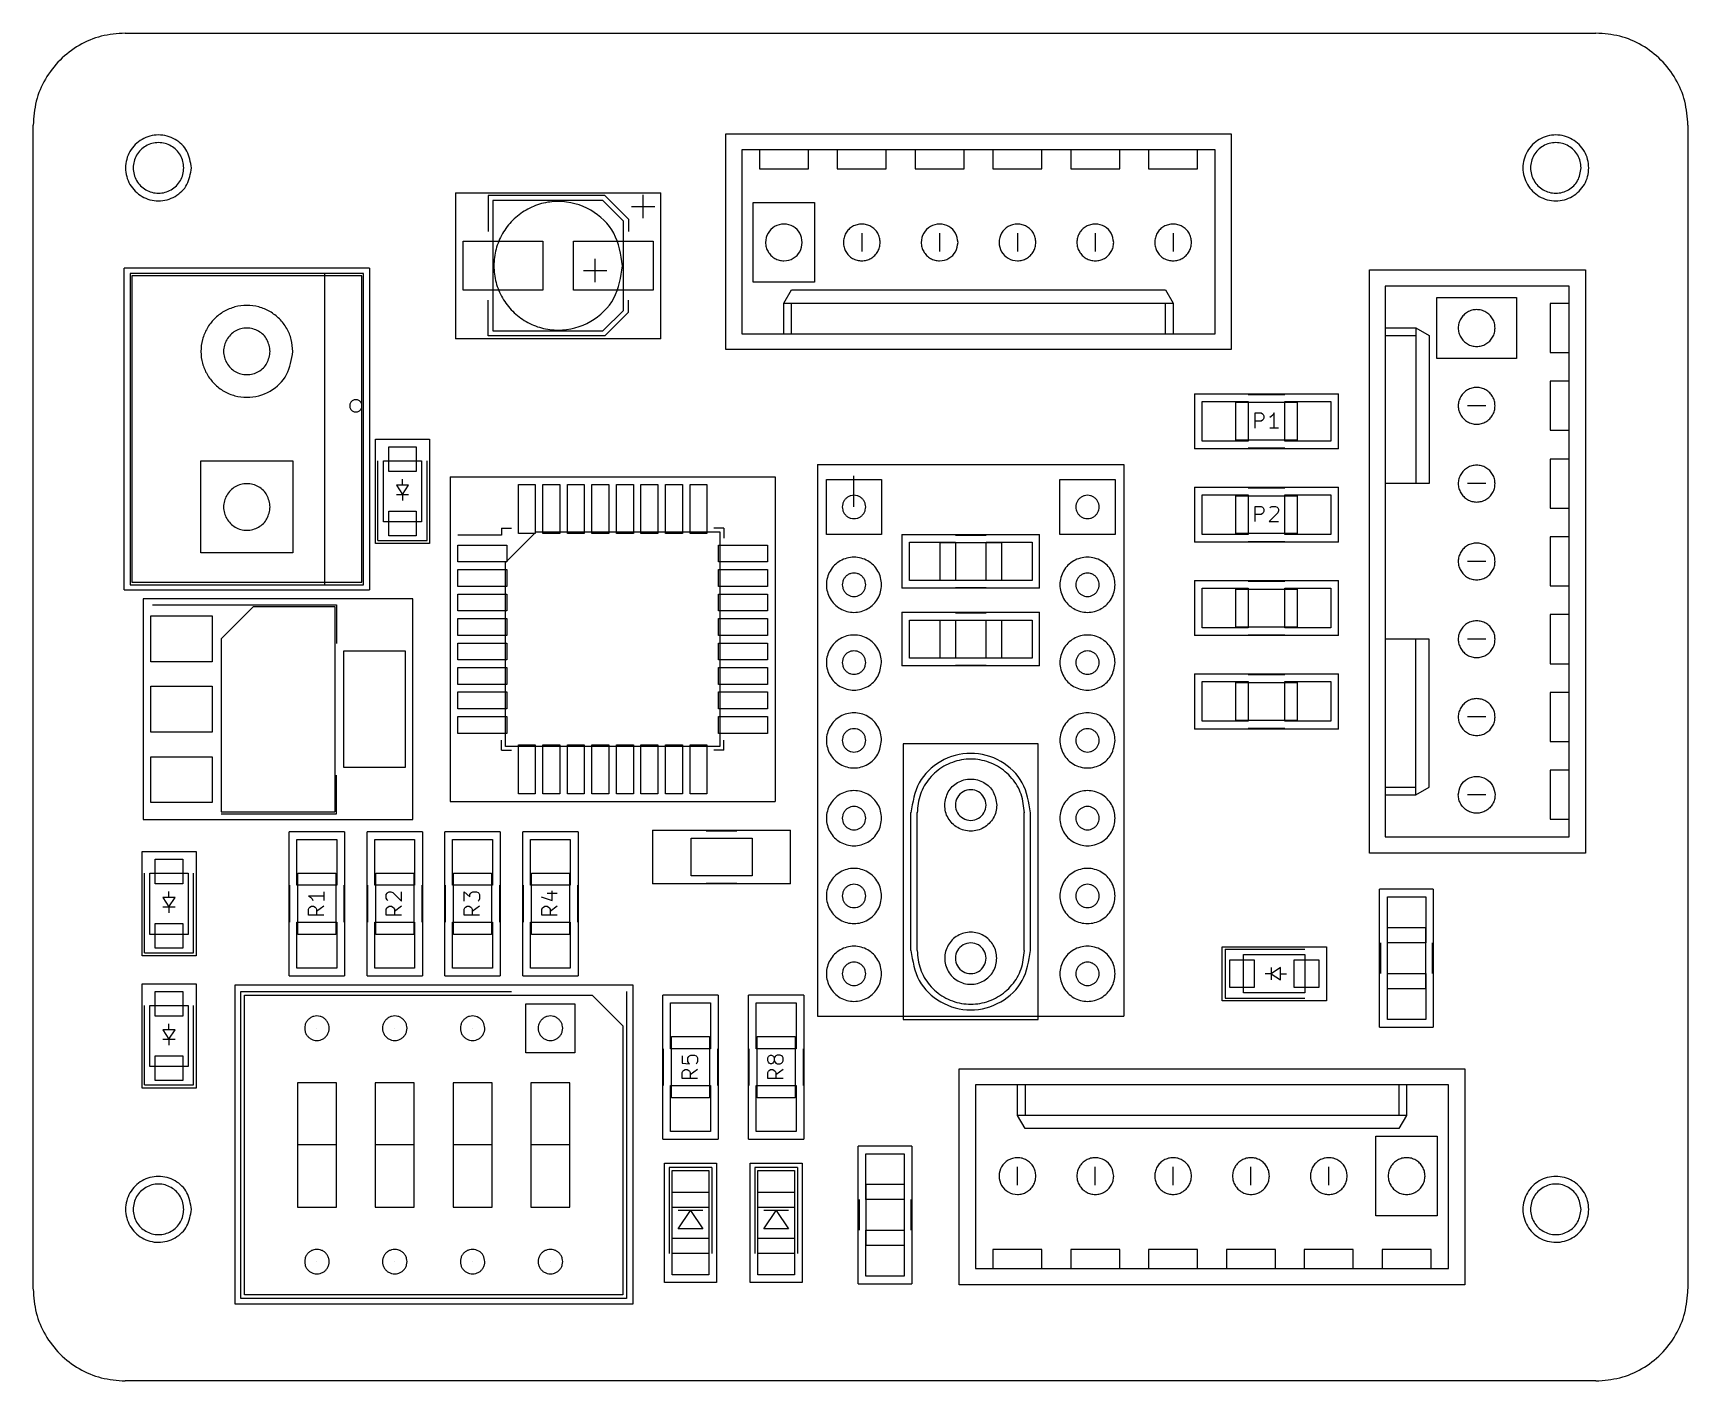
# Model space of a CAD drawing. Extents: x 5 to 6006, y -4927 to -37.
import ezdxf

# ---------------------------------------------------------------- set-up
doc = ezdxf.new("R2010")
doc.units = 0
doc.layers.get('0').update_dxf_attribs({"linetype": 'CONTINUOUS'})

msp = doc.modelspace()

# ---------------------------------------------------------------- linework, layer by layer
at = {"color": 7}
for p, q in [((338.666667, -37.479111), (5672.102222, -37.479111)), ((5.362222, -4593.110222), (5.362222, -371.065778)), ((2516.575556, -1185.559111), (2516.575556, -402.392444)), ((2516.575556, -402.392444), (4349.891111, -402.392444)), ((4349.891111, -402.392444), (4349.891111, -1185.559111)), ((6005.406667, -371.065778), (6005.406667, -4593.110222)), ((2575.56, -461.094667), (2575.56, -1127.985778)), ((4291.188889, -461.094667), (2575.56, -461.094667)), ((2638.777778, -461.094667), (2638.777778, -529.956889)), ((2816.577778, -529.956889), (2816.577778, -461.094667)), ((2921, -461.094667), (2921, -529.956889)), ((3098.8, -529.956889), (3098.8, -461.094667)), ((3203.222222, -461.094667), (3203.222222, -529.956889)), ((3381.022222, -529.956889), (3381.022222, -461.094667)), ((3485.444444, -461.094667), (3485.444444, -529.956889)), ((3663.244444, -529.956889), (3663.244444, -461.094667)), ((3767.666667, -461.094667), (3767.666667, -529.956889)), ((3945.466667, -529.956889), (3945.466667, -461.094667)), ((4049.888889, -461.094667), (4049.888889, -529.956889)), ((4227.688889, -529.956889), (4227.688889, -461.094667)), ((4291.188889, -1127.985778), (4291.188889, -461.094667)), ((551.666297, -526.522244), (551.666297, -526.522244)), ((579.443991, -526.522244), (579.443991, -526.522244)), ((2638.777778, -529.956889), (2816.577778, -529.956889)), ((2921, -529.956889), (3098.8, -529.956889)), ((3203.222222, -529.956889), (3381.022222, -529.956889)), ((3485.444444, -529.956889), (3663.244444, -529.956889)), ((3767.666667, -529.956889), (3945.466667, -529.956889)), ((4049.888889, -529.956889), (4227.688889, -529.956889)), ((5618.339453, -526.522244), (5618.339453, -526.522244)), ((5646.117176, -526.522244), (5646.117176, -526.522244)), ((1536.982222, -616.881333), (1536.982222, -1146.894667)), ((1536.982222, -616.881333), (2281.484444, -616.881333)), ((1654.951111, -627.041333), (1654.951111, -756.863556)), ((2078.284444, -627.041333), (1654.951111, -627.041333)), ((1672.731111, -644.821333), (1672.731111, -1118.108)), ((2071.511111, -644.821333), (1672.731111, -644.821333)), ((2146.017778, -719.328), (2071.511111, -644.821333)), ((2078.284444, -627.041333), (2163.797778, -712.554667)), ((2217.137778, -708.321333), (2217.137778, -623.654667)), ((2281.484444, -1146.894667), (2281.484444, -616.881333)), ((2616.764444, -941.154667), (2616.764444, -652.441333)), ((2616.764444, -652.441333), (2838.873333, -652.441333)), ((2838.873333, -652.441333), (2838.873333, -941.154667)), ((2146.017778, -1043.601333), (2146.017778, -719.328)), ((2163.797778, -712.554667), (2163.797778, -756.863556)), ((2174.804444, -665.988), (2259.471111, -665.988)), ((3009.9, -763.354667), (3009.9, -829.959111)), ((3292.122222, -763.354667), (3292.122222, -829.959111)), ((3574.344444, -763.354667), (3574.344444, -829.959111)), ((3856.566667, -763.354667), (3856.566667, -829.959111)), ((4138.788889, -763.354667), (4138.788889, -829.959111)), ((1564.922222, -970.223556), (1564.922222, -792.423556)), ((1564.922222, -792.423556), (1853.635556, -792.423556)), ((1853.635556, -792.423556), (1853.635556, -970.223556)), ((1964.831111, -970.223556), (1964.831111, -792.423556)), ((1964.831111, -792.423556), (2253.826667, -792.423556)), ((2253.826667, -792.423556), (2253.826667, -970.223556)), ((2794.544689, -796.899628), (2794.544689, -796.899628)), ((3076.764089, -796.899628), (3076.764089, -796.899628)), ((3358.986311, -796.899628), (3358.986311, -796.899628)), ((3641.208533, -796.899628), (3641.208533, -796.899628)), ((3923.430756, -796.899628), (3923.430756, -796.899628)), ((4205.652978, -796.899628), (4205.652978, -796.899628)), ((335.844444, -2057.343556), (335.844444, -890.636889)), ((1224.844444, -890.636889), (335.844444, -890.636889)), ((1224.844444, -890.636889), (1224.844444, -2057.343556)), ((2001.52, -898.256889), (2086.186667, -898.256889)), ((2043.853333, -940.590222), (2043.853333, -855.923556)), ((2142.767114, -881.566295), (2142.767114, -881.566295)), ((4850.553333, -895.999111), (5634.002222, -895.999111)), ((4850.553333, -3012.665778), (4850.553333, -895.999111)), ((5634.002222, -895.999111), (5634.002222, -3012.665778)), ((1203.677778, -909.545778), (357.011111, -909.545778)), ((357.011111, -909.545778), (357.011111, -2038.434667)), ((1197.186667, -918.576889), (363.784444, -918.576889)), ((363.784444, -918.576889), (363.784444, -2029.685778)), ((1062.566667, -909.545778), (1062.566667, -2038.434667)), ((1063.695556, -2024.041333), (1063.695556, -924.221333)), ((1197.186667, -2029.685778), (1197.186667, -918.576889)), ((1203.677778, -2038.434667), (1203.677778, -909.545778)), ((2838.873333, -941.154667), (2616.764444, -941.154667)), ((5575.017778, -954.983556), (4908.408889, -954.983556)), ((4908.408889, -954.983556), (4908.408889, -2952.834667)), ((5575.017778, -2952.834667), (5575.017778, -954.983556)), ((1853.635556, -970.223556), (1564.922222, -970.223556)), ((1654.951111, -1135.888), (1654.951111, -1005.783556)), ((2253.826667, -970.223556), (1964.831111, -970.223556)), ((2163.797778, -1050.374667), (2163.797778, -1005.783556)), ((2727.677778, -1016.790222), (2755.617778, -969.094667)), ((2727.677778, -1127.985778), (2727.677778, -1016.790222)), ((2727.677778, -1016.790222), (4138.788889, -1016.790222)), ((2755.617778, -969.094667), (4111.131111, -969.094667)), ((2755.617778, -1127.985778), (2755.617778, -1016.790222)), ((4111.131111, -969.094667), (4138.788889, -1016.790222)), ((4111.131111, -1127.985778), (4111.131111, -1016.790222)), ((4138.788889, -1016.790222), (4138.788889, -1127.985778)), ((5094.957778, -996.188), (5383.953333, -996.188)), ((5094.957778, -1218.296889), (5094.957778, -996.188)), ((5383.953333, -996.188), (5383.953333, -1218.296889)), ((5575.017778, -1018.201333), (5506.155556, -1018.201333)), ((5506.155556, -1018.201333), (5506.155556, -1196.001333)), ((2071.511111, -1118.108), (2146.017778, -1043.601333)), ((2078.284444, -1135.888), (2163.797778, -1050.374667)), ((2078.284444, -1135.888), (1654.951111, -1135.888)), ((1672.731111, -1118.108), (2071.511111, -1118.108)), ((2575.56, -1127.985778), (4291.188889, -1127.985778)), ((4908.408889, -1107.101333), (5019.604444, -1107.101333)), ((4908.408889, -1135.041333), (5019.604444, -1135.041333)), ((5019.604444, -1107.101333), (5019.604444, -1671.545778)), ((5019.604444, -1107.101333), (5067.3, -1135.041333)), ((5067.3, -1135.041333), (5067.3, -1671.545778)), ((5306.319362, -1107.344073), (5306.319362, -1107.344073)), ((864.98938, -1192.010683), (864.98938, -1192.010683)), ((947.211438, -1192.010683), (947.211438, -1192.010683)), ((2281.484444, -1146.894667), (1536.982222, -1146.894667)), ((4349.891111, -1185.559111), (2516.575556, -1185.559111)), ((5506.155556, -1196.001333), (5575.017778, -1196.001333)), ((5383.953333, -1218.296889), (5094.957778, -1218.296889)), ((5575.017778, -1300.423556), (5506.155556, -1300.423556)), ((5506.155556, -1300.423556), (5506.155556, -1478.223556)), ((4216.4, -1345.861333), (4738.511111, -1345.861333)), ((4216.4, -1345.861333), (4216.4, -1545.956889)), ((4244.057778, -1518.016889), (4244.057778, -1373.519111)), ((4244.057778, -1373.519111), (4410.851111, -1373.519111)), ((4366.542222, -1514.630222), (4366.542222, -1376.905778)), ((4366.542222, -1376.905778), (4588.651111, -1376.905778)), ((4410.851111, -1348.119111), (4544.06, -1348.119111)), ((4410.851111, -1373.519111), (4410.851111, -1518.016889)), ((4544.06, -1518.016889), (4544.06, -1373.519111)), ((4544.06, -1373.519111), (4710.853333, -1373.519111)), ((4588.651111, -1376.905778), (4588.651111, -1514.630222)), ((4710.853333, -1373.519111), (4710.853333, -1518.016889)), ((4738.511111, -1545.956889), (4738.511111, -1345.861333)), ((1197.878168, -1389.566238), (1197.878168, -1389.566238)), ((4436.533333, -1470.885778), (4436.533333, -1415.570222)), ((4436.533333, -1415.570222), (4457.7, -1415.570222)), ((4457.7, -1415.570222), (4463.062222, -1418.110222)), ((4463.062222, -1418.110222), (4465.602222, -1420.650222)), ((4465.602222, -1439.276889), (4463.062222, -1441.816889)), ((4465.602222, -1420.650222), (4468.142222, -1426.012444)), ((4468.142222, -1433.914667), (4465.602222, -1439.276889)), ((4468.142222, -1426.012444), (4468.142222, -1433.914667)), ((4494.671111, -1428.552444), (4489.308889, -1431.374667)), ((4500.033333, -1423.472444), (4494.671111, -1428.552444)), ((4505.395556, -1415.570222), (4500.033333, -1423.472444)), ((4505.395556, -1470.885778), (4505.395556, -1415.570222)), ((5272.757778, -1389.323556), (5206.153333, -1389.323556)), ((5306.319362, -1389.566238), (5306.319362, -1389.566238)), ((4457.7, -1444.639111), (4436.533333, -1444.639111)), ((4463.062222, -1441.816889), (4457.7, -1444.639111)), ((4521.2, -1470.885778), (4489.308889, -1470.885778)), ((5506.155556, -1478.223556), (5575.017778, -1478.223556)), ((1247.14, -1510.961333), (1442.72, -1510.961333)), ((1247.14, -1888.856889), (1247.14, -1510.961333)), ((1294.835556, -1627.519111), (1294.835556, -1538.619111)), ((1294.835556, -1538.619111), (1394.742222, -1538.619111)), ((1394.742222, -1538.619111), (1394.742222, -1627.519111)), ((1442.72, -1510.961333), (1442.72, -1888.856889)), ((4738.511111, -1545.956889), (4216.4, -1545.956889)), ((4410.851111, -1518.016889), (4244.057778, -1518.016889)), ((4588.651111, -1514.630222), (4366.542222, -1514.630222)), ((4544.06, -1543.699111), (4410.851111, -1543.699111)), ((4710.853333, -1518.016889), (4544.06, -1518.016889)), ((613.833333, -1923.005778), (613.833333, -1589.701333)), ((613.833333, -1589.701333), (947.137778, -1589.701333)), ((947.137778, -1589.701333), (947.137778, -1923.005778)), ((1255.888889, -1877.568), (1255.888889, -1588.854667)), ((1275.362222, -1588.854667), (1414.215556, -1588.854667)), ((1275.362222, -1810.963556), (1275.362222, -1588.854667)), ((1414.215556, -1588.854667), (1414.215556, -1810.963556)), ((1433.688889, -1877.568), (1433.688889, -1588.854667)), ((2849.597778, -1602.965778), (3960.706667, -1602.965778)), ((2849.597778, -1602.965778), (2849.597778, -3603.074667)), ((3960.706667, -1602.965778), (3960.706667, -3603.074667)), ((5575.017778, -1582.645778), (5506.155556, -1582.645778)), ((5506.155556, -1582.645778), (5506.155556, -1760.445778)), ((1394.742222, -1627.519111), (1294.835556, -1627.519111)), ((1367.084444, -1677.754667), (1322.493333, -1677.754667)), ((1322.493333, -1677.754667), (1344.788889, -1711.056889)), ((1344.788889, -1677.754667), (1344.788889, -1655.459111)), ((1344.788889, -1711.056889), (1367.084444, -1677.754667)), ((1518.073333, -1647.274667), (1518.073333, -2824.988)), ((1518.073333, -1647.274667), (2695.786667, -1647.274667)), ((1765.3, -1852.732444), (1765.3, -1674.932444)), ((1765.3, -1674.932444), (1826.26, -1674.932444)), ((1826.26, -1674.932444), (1826.26, -1852.732444)), ((1854.2, -1852.732444), (1854.2, -1674.932444)), ((1854.2, -1674.932444), (1915.16, -1674.932444)), ((1915.16, -1674.932444), (1915.16, -1852.732444)), ((1943.1, -1852.732444), (1943.1, -1674.932444)), ((1943.1, -1674.932444), (2004.06, -1674.932444)), ((2004.06, -1674.932444), (2004.06, -1852.732444)), ((2031.717778, -1852.732444), (2031.717778, -1674.932444)), ((2031.717778, -1674.932444), (2092.96, -1674.932444)), ((2092.96, -1674.932444), (2092.96, -1852.732444)), ((2120.617778, -1852.732444), (2120.617778, -1674.932444)), ((2120.617778, -1674.932444), (2181.86, -1674.932444)), ((2181.86, -1674.932444), (2181.86, -1852.732444)), ((2209.517778, -1852.732444), (2209.517778, -1674.932444)), ((2209.517778, -1674.932444), (2270.76, -1674.932444)), ((2270.76, -1674.932444), (2270.76, -1852.732444)), ((2298.417778, -1852.732444), (2298.417778, -1674.932444)), ((2298.417778, -1674.932444), (2359.66, -1674.932444)), ((2359.66, -1674.932444), (2359.66, -1852.732444)), ((2387.317778, -1852.732444), (2387.317778, -1674.932444)), ((2387.317778, -1674.932444), (2448.56, -1674.932444)), ((2448.56, -1674.932444), (2448.56, -1852.732444)), ((2695.786667, -1647.274667), (2695.786667, -2824.988)), ((2881.771111, -1856.401333), (2881.771111, -1656.305778)), ((2881.771111, -1656.305778), (3081.866667, -1656.305778)), ((2981.677778, -1756.212444), (2981.677778, -1643.323556)), ((3081.866667, -1656.305778), (3081.866667, -1856.401333)), ((3728.437778, -1856.401333), (3728.437778, -1656.305778)), ((3728.437778, -1656.305778), (3928.533333, -1656.305778)), ((3928.533333, -1656.305778), (3928.533333, -1856.401333)), ((5019.604444, -1671.545778), (4908.408889, -1671.545778)), ((5067.3, -1671.545778), (5019.604444, -1671.545778)), ((5272.757778, -1671.545778), (5206.153333, -1671.545778)), ((5306.319362, -1671.788461), (5306.319362, -1671.788461)), ((1322.493333, -1711.056889), (1367.084444, -1711.056889)), ((1344.788889, -1711.056889), (1344.788889, -1733.070222)), ((4216.4, -1684.528), (4738.511111, -1684.528)), ((4216.4, -1684.528), (4216.4, -1884.623556)), ((4244.057778, -1856.683556), (4244.057778, -1712.185778)), ((4244.057778, -1712.185778), (4410.851111, -1712.185778)), ((4366.542222, -1853.296889), (4366.542222, -1715.572444)), ((4366.542222, -1715.572444), (4588.651111, -1715.572444)), ((4410.851111, -1686.785778), (4544.06, -1686.785778)), ((4410.851111, -1712.185778), (4410.851111, -1856.683556)), ((4544.06, -1856.683556), (4544.06, -1712.185778)), ((4544.06, -1712.185778), (4710.853333, -1712.185778)), ((4588.651111, -1715.572444), (4588.651111, -1853.296889)), ((4710.853333, -1712.185778), (4710.853333, -1856.683556)), ((4738.511111, -1884.623556), (4738.511111, -1684.528)), ((864.98938, -1756.455128), (864.98938, -1756.455127)), ((1294.835556, -1860.916889), (1294.835556, -1772.016889)), ((1294.835556, -1772.016889), (1394.742222, -1772.016889)), ((1394.742222, -1772.016889), (1394.742222, -1860.916889)), ((3024.208667, -1756.455127), (3024.208667, -1756.455127)), ((3870.875333, -1756.455127), (3870.875333, -1756.455127)), ((4436.533333, -1809.552444), (4436.533333, -1754.236889)), ((4436.533333, -1754.236889), (4457.7, -1754.236889)), ((4457.7, -1783.305778), (4436.533333, -1783.305778)), ((4457.7, -1754.236889), (4463.062222, -1756.776889)), ((4463.062222, -1780.483556), (4457.7, -1783.305778)), ((4463.062222, -1756.776889), (4465.602222, -1759.316889)), ((4465.602222, -1777.943556), (4463.062222, -1780.483556)), ((4465.602222, -1759.316889), (4468.142222, -1764.679111)), ((4468.142222, -1772.581333), (4465.602222, -1777.943556)), ((4468.142222, -1764.679111), (4468.142222, -1772.581333)), ((4518.66, -1777.943556), (4486.768889, -1809.552444)), ((4489.308889, -1759.316889), (4492.131111, -1756.776889)), ((4492.131111, -1756.776889), (4497.493333, -1754.236889)), ((4497.493333, -1754.236889), (4510.475556, -1754.236889)), ((4510.475556, -1754.236889), (4515.837778, -1756.776889)), ((4515.837778, -1756.776889), (4518.66, -1759.316889)), ((4518.66, -1759.316889), (4521.2, -1764.679111)), ((4521.2, -1770.041333), (4518.66, -1777.943556)), ((4521.2, -1764.679111), (4521.2, -1770.041333)), ((5506.155556, -1760.445778), (5575.017778, -1760.445778)), ((1414.215556, -1810.963556), (1275.362222, -1810.963556)), ((1704.057778, -1858.376889), (1545.731111, -1858.376889)), ((1704.057778, -1833.259111), (1704.057778, -1858.376889)), ((1704.057778, -1833.259111), (1740.182222, -1833.259111)), ((1717.886667, -1958.283556), (1829.082222, -1847.088)), ((1826.26, -1852.732444), (1765.3, -1852.732444)), ((1829.082222, -1847.088), (2495.691111, -1847.088)), ((1915.16, -1852.732444), (1854.2, -1852.732444)), ((2004.06, -1852.732444), (1943.1, -1852.732444)), ((2092.96, -1852.732444), (2031.717778, -1852.732444)), ((2181.86, -1852.732444), (2120.617778, -1852.732444)), ((2270.76, -1852.732444), (2209.517778, -1852.732444)), ((2359.66, -1852.732444), (2298.417778, -1852.732444)), ((2448.56, -1852.732444), (2387.317778, -1852.732444)), ((2509.52, -1833.259111), (2473.395556, -1833.259111)), ((2495.691111, -1847.088), (2495.691111, -2624.892444)), ((2509.52, -1833.259111), (2509.52, -1869.383556)), ((3081.866667, -1856.401333), (2881.771111, -1856.401333)), ((3154.962222, -1856.119111), (3655.06, -1856.119111)), ((3154.962222, -1856.119111), (3154.962222, -2050.570222)), ((3460.608889, -1859.505778), (3349.413333, -1859.505778)), ((3655.06, -2050.570222), (3655.06, -1856.119111)), ((3928.533333, -1856.401333), (3728.437778, -1856.401333)), ((4410.851111, -1856.683556), (4244.057778, -1856.683556)), ((4588.651111, -1853.296889), (4366.542222, -1853.296889)), ((4486.768889, -1809.552444), (4521.2, -1809.552444)), ((4710.853333, -1856.683556), (4544.06, -1856.683556)), ((1442.72, -1888.856889), (1247.14, -1888.856889)), ((1255.888889, -1877.568), (1433.688889, -1877.568)), ((1394.742222, -1860.916889), (1294.835556, -1860.916889)), ((1545.731111, -1955.461333), (1545.731111, -1894.501333)), ((1545.731111, -1894.501333), (1723.531111, -1894.501333)), ((1723.531111, -1894.501333), (1723.531111, -1955.461333)), ((2490.046667, -1955.461333), (2490.046667, -1894.501333)), ((2490.046667, -1894.501333), (2667.846667, -1894.501333)), ((2667.846667, -1894.501333), (2667.846667, -1955.461333)), ((3182.902222, -2023.194667), (3182.902222, -1884.341333)), ((3182.902222, -1884.341333), (3349.413333, -1884.341333)), ((3294.097778, -2022.630222), (3294.097778, -1884.905778)), ((3294.097778, -1884.905778), (3516.206667, -1884.905778)), ((3349.413333, -1884.341333), (3349.413333, -2023.194667)), ((3460.608889, -2023.194667), (3460.608889, -1884.341333)), ((3460.608889, -1884.341333), (3627.402222, -1884.341333)), ((3516.206667, -1884.905778), (3516.206667, -2022.630222)), ((3627.402222, -1884.341333), (3627.402222, -2023.194667)), ((4738.511111, -1884.623556), (4216.4, -1884.623556)), ((4544.06, -1882.365778), (4410.851111, -1882.365778)), ((5575.017778, -1864.868), (5506.155556, -1864.868)), ((5506.155556, -1864.868), (5506.155556, -2042.668)), ((947.137778, -1923.005778), (613.833333, -1923.005778)), ((1723.531111, -1955.461333), (1545.731111, -1955.461333)), ((1717.886667, -2624.892444), (1717.886667, -1958.283556)), ((2667.846667, -1955.461333), (2490.046667, -1955.461333)), ((5272.757778, -1953.768), (5206.153333, -1953.768)), ((5306.319362, -1954.010683), (5306.319362, -1954.010683)), ((357.011111, -2038.434667), (1203.677778, -2038.434667)), ((363.784444, -2029.685778), (1197.186667, -2029.685778)), ((1545.731111, -2044.361333), (1545.731111, -1983.401333)), ((1545.731111, -1983.401333), (1723.531111, -1983.401333)), ((1723.531111, -1983.401333), (1723.531111, -2044.361333)), ((2490.046667, -2044.361333), (2490.046667, -1983.401333)), ((2490.046667, -1983.401333), (2667.846667, -1983.401333)), ((2667.846667, -1983.401333), (2667.846667, -2044.361333)), ((3024.208667, -2038.67735), (3024.208667, -2038.67735)), ((3081.875416, -2038.67735), (3081.875416, -2038.67735)), ((3349.413333, -2023.194667), (3182.902222, -2023.194667)), ((3516.206667, -2022.630222), (3294.097778, -2022.630222)), ((3627.402222, -2023.194667), (3460.608889, -2023.194667)), ((3870.875333, -2038.67735), (3870.875333, -2038.67735)), ((3928.542082, -2038.677349), (3928.542082, -2038.67735)), ((4216.4, -2023.194667), (4738.511111, -2023.194667)), ((4216.4, -2023.194667), (4216.4, -2223.290222)), ((4410.851111, -2025.452444), (4544.06, -2025.452444)), ((4738.511111, -2223.290222), (4738.511111, -2023.194667)), ((335.844444, -2057.343556), (1224.844444, -2057.343556)), ((1382.042222, -2090.081333), (404.424444, -2090.081333)), ((404.424444, -2090.081333), (404.424444, -2890.181333)), ((1382.042222, -2890.181333), (1382.042222, -2090.081333)), ((1723.531111, -2044.361333), (1545.731111, -2044.361333)), ((1545.731111, -2133.261333), (1545.731111, -2072.301333)), ((1545.731111, -2072.301333), (1723.531111, -2072.301333)), ((1723.531111, -2072.301333), (1723.531111, -2133.261333)), ((2667.846667, -2044.361333), (2490.046667, -2044.361333)), ((2490.046667, -2133.261333), (2490.046667, -2072.301333)), ((2490.046667, -2072.301333), (2667.846667, -2072.301333)), ((2667.846667, -2072.301333), (2667.846667, -2133.261333)), ((3655.06, -2050.570222), (3154.962222, -2050.570222)), ((3349.413333, -2048.312444), (3460.608889, -2048.312444)), ((4244.057778, -2195.350222), (4244.057778, -2050.852444)), ((4244.057778, -2050.852444), (4410.851111, -2050.852444)), ((4366.542222, -2191.963556), (4366.542222, -2054.239111)), ((4366.542222, -2054.239111), (4588.651111, -2054.239111)), ((4410.851111, -2050.852444), (4410.851111, -2195.350222)), ((4544.06, -2195.350222), (4544.06, -2050.852444)), ((4544.06, -2050.852444), (4710.853333, -2050.852444)), ((4588.651111, -2054.239111), (4588.651111, -2191.963556)), ((4710.853333, -2050.852444), (4710.853333, -2195.350222)), ((5506.155556, -2042.668), (5575.017778, -2042.668)), ((432.082222, -2317.834667), (432.082222, -2151.323556)), ((432.082222, -2151.323556), (654.473333, -2151.323556)), ((437.726667, -2111.248), (1105.464444, -2111.248)), ((654.473333, -2151.323556), (654.473333, -2317.834667)), ((687.775556, -2234.579111), (804.333333, -2117.739111)), ((804.333333, -2117.739111), (1098.973333, -2117.739111)), ((1098.973333, -2117.739111), (1098.973333, -2862.241333)), ((1105.464444, -2111.248), (1105.464444, -2251.230222)), ((1723.531111, -2133.261333), (1545.731111, -2133.261333)), ((2667.846667, -2133.261333), (2490.046667, -2133.261333)), ((3154.962222, -2138.341333), (3655.06, -2138.341333)), ((3154.962222, -2138.341333), (3154.962222, -2332.792444)), ((3460.608889, -2141.728), (3349.413333, -2141.728)), ((3655.06, -2332.792444), (3655.06, -2138.341333)), ((5575.017778, -2147.090222), (5506.155556, -2147.090222)), ((5506.155556, -2147.090222), (5506.155556, -2324.890222)), ((1545.731111, -2222.161333), (1545.731111, -2161.201333)), ((1545.731111, -2161.201333), (1723.531111, -2161.201333)), ((1723.531111, -2161.201333), (1723.531111, -2222.161333)), ((2490.046667, -2222.161333), (2490.046667, -2161.201333)), ((2490.046667, -2161.201333), (2667.846667, -2161.201333)), ((2667.846667, -2161.201333), (2667.846667, -2222.161333)), ((3182.902222, -2305.416889), (3182.902222, -2166.563556)), ((3182.902222, -2166.563556), (3349.413333, -2166.563556)), ((3294.097778, -2304.852444), (3294.097778, -2167.128)), ((3294.097778, -2167.128), (3516.206667, -2167.128)), ((3349.413333, -2166.563556), (3349.413333, -2305.416889)), ((3460.608889, -2305.416889), (3460.608889, -2166.563556)), ((3460.608889, -2166.563556), (3627.402222, -2166.563556)), ((3516.206667, -2167.128), (3516.206667, -2304.852444)), ((3627.402222, -2166.563556), (3627.402222, -2305.416889)), ((4410.851111, -2195.350222), (4244.057778, -2195.350222)), ((4588.651111, -2191.963556), (4366.542222, -2191.963556)), ((4710.853333, -2195.350222), (4544.06, -2195.350222)), ((687.775556, -2234.579111), (687.775556, -2862.241333)), ((1132.275556, -2701.092444), (1132.275556, -2278.888)), ((1132.275556, -2278.888), (1354.384444, -2278.888)), ((1354.384444, -2278.888), (1354.384444, -2701.092444)), ((1723.531111, -2222.161333), (1545.731111, -2222.161333)), ((1545.731111, -2311.061333), (1545.731111, -2250.101333)), ((1545.731111, -2250.101333), (1723.531111, -2250.101333)), ((1723.531111, -2250.101333), (1723.531111, -2311.061333)), ((2667.846667, -2222.161333), (2490.046667, -2222.161333)), ((2490.046667, -2311.061333), (2490.046667, -2250.101333)), ((2490.046667, -2250.101333), (2667.846667, -2250.101333)), ((2667.846667, -2250.101333), (2667.846667, -2311.061333)), ((4738.511111, -2223.290222), (4216.4, -2223.290222)), ((4544.06, -2221.032444), (4410.851111, -2221.032444)), ((5019.604444, -2235.990222), (4908.408889, -2235.990222)), ((5019.604444, -2800.434667), (5019.604444, -2235.990222)), ((5067.3, -2235.990222), (5019.604444, -2235.990222)), ((5067.3, -2772.776889), (5067.3, -2235.990222)), ((5272.757778, -2235.990222), (5206.153333, -2235.990222)), ((5306.319362, -2236.232905), (5306.319362, -2236.232905)), ((654.473333, -2317.834667), (432.082222, -2317.834667)), ((1723.531111, -2311.061333), (1545.731111, -2311.061333)), ((1545.731111, -2399.961333), (1545.731111, -2339.001333)), ((1545.731111, -2339.001333), (1723.531111, -2339.001333)), ((1723.531111, -2339.001333), (1723.531111, -2399.961333)), ((2667.846667, -2311.061333), (2490.046667, -2311.061333)), ((2490.046667, -2399.961333), (2490.046667, -2339.001333)), ((2490.046667, -2339.001333), (2667.846667, -2339.001333)), ((2667.846667, -2339.001333), (2667.846667, -2399.961333)), ((3024.208667, -2320.899713), (3024.208667, -2320.899713)), ((3081.875416, -2320.899713), (3081.875416, -2320.899713)), ((3655.06, -2332.792444), (3154.962222, -2332.792444)), ((3349.413333, -2305.416889), (3182.902222, -2305.416889)), ((3516.206667, -2304.852444), (3294.097778, -2304.852444)), ((3349.413333, -2330.534667), (3460.608889, -2330.534667)), ((3627.402222, -2305.416889), (3460.608889, -2305.416889)), ((3870.875333, -2320.899713), (3870.875333, -2320.899713)), ((3928.542082, -2320.899713), (3928.542082, -2320.899713)), ((5506.155556, -2324.890222), (5575.017778, -2324.890222)), ((1723.531111, -2399.961333), (1545.731111, -2399.961333)), ((2667.846667, -2399.961333), (2490.046667, -2399.961333)), ((4216.4, -2361.861333), (4738.511111, -2361.861333)), ((4216.4, -2361.861333), (4216.4, -2561.956889)), ((4244.057778, -2534.016889), (4244.057778, -2389.519111)), ((4244.057778, -2389.519111), (4410.851111, -2389.519111)), ((4366.542222, -2530.630222), (4366.542222, -2392.905778)), ((4366.542222, -2392.905778), (4588.651111, -2392.905778)), ((4410.851111, -2364.119111), (4544.06, -2364.119111)), ((4410.851111, -2389.519111), (4410.851111, -2534.016889)), ((4544.06, -2534.016889), (4544.06, -2389.519111)), ((4544.06, -2389.519111), (4710.853333, -2389.519111)), ((4588.651111, -2392.905778), (4588.651111, -2530.630222)), ((4710.853333, -2389.519111), (4710.853333, -2534.016889)), ((4738.511111, -2561.956889), (4738.511111, -2361.861333)), ((432.082222, -2573.528), (432.082222, -2406.734667)), ((432.082222, -2406.734667), (654.473333, -2406.734667)), ((654.473333, -2406.734667), (654.473333, -2573.528)), ((1545.731111, -2488.861333), (1545.731111, -2427.619111)), ((1545.731111, -2427.619111), (1723.531111, -2427.619111)), ((1723.531111, -2427.619111), (1723.531111, -2488.861333)), ((2490.046667, -2488.861333), (2490.046667, -2427.619111)), ((2490.046667, -2427.619111), (2667.846667, -2427.619111)), ((2667.846667, -2427.619111), (2667.846667, -2488.861333)), ((5575.017778, -2429.312444), (5506.155556, -2429.312444)), ((5506.155556, -2429.312444), (5506.155556, -2607.112444)), ((1723.531111, -2488.861333), (1545.731111, -2488.861333)), ((1545.731111, -2577.761333), (1545.731111, -2516.519111)), ((1545.731111, -2516.519111), (1723.531111, -2516.519111)), ((1723.531111, -2516.519111), (1723.531111, -2577.761333)), ((2667.846667, -2488.861333), (2490.046667, -2488.861333)), ((2490.046667, -2577.761333), (2490.046667, -2516.519111)), ((2490.046667, -2516.519111), (2667.846667, -2516.519111)), ((2667.846667, -2516.519111), (2667.846667, -2577.761333)), ((5272.757778, -2518.212444), (5206.153333, -2518.212444)), ((5306.319362, -2518.455268), (5306.319362, -2518.455268)), ((654.473333, -2573.528), (432.082222, -2573.528)), ((1723.531111, -2577.761333), (1545.731111, -2577.761333)), ((2667.846667, -2577.761333), (2490.046667, -2577.761333)), ((4738.511111, -2561.956889), (4216.4, -2561.956889)), ((4410.851111, -2534.016889), (4244.057778, -2534.016889)), ((4588.651111, -2530.630222), (4366.542222, -2530.630222)), ((4544.06, -2559.699111), (4410.851111, -2559.699111)), ((4710.853333, -2534.016889), (4544.06, -2534.016889)), ((1704.057778, -2639.003556), (1704.057778, -2602.879111)), ((1704.057778, -2639.003556), (1740.182222, -2639.003556)), ((2495.691111, -2624.892444), (1717.886667, -2624.892444)), ((1765.3, -2797.330222), (1765.3, -2619.530222)), ((1765.3, -2619.530222), (1826.26, -2619.530222)), ((1826.26, -2619.530222), (1826.26, -2797.330222)), ((1854.2, -2797.330222), (1854.2, -2619.530222)), ((1854.2, -2619.530222), (1915.16, -2619.530222)), ((1915.16, -2619.530222), (1915.16, -2797.330222)), ((1943.1, -2797.330222), (1943.1, -2619.530222)), ((1943.1, -2619.530222), (2004.06, -2619.530222)), ((2004.06, -2619.530222), (2004.06, -2797.330222)), ((2031.717778, -2797.330222), (2031.717778, -2619.530222)), ((2031.717778, -2619.530222), (2092.96, -2619.530222)), ((2092.96, -2619.530222), (2092.96, -2797.330222)), ((2120.617778, -2797.330222), (2120.617778, -2619.530222)), ((2120.617778, -2619.530222), (2181.86, -2619.530222)), ((2181.86, -2619.530222), (2181.86, -2797.330222)), ((2209.517778, -2797.330222), (2209.517778, -2619.530222)), ((2209.517778, -2619.530222), (2270.76, -2619.530222)), ((2270.76, -2619.530222), (2270.76, -2797.330222)), ((2298.417778, -2797.330222), (2298.417778, -2619.530222)), ((2298.417778, -2619.530222), (2359.66, -2619.530222)), ((2359.66, -2619.530222), (2359.66, -2797.330222)), ((2387.317778, -2797.330222), (2387.317778, -2619.530222)), ((2387.317778, -2619.530222), (2448.56, -2619.530222)), ((2448.56, -2619.530222), (2448.56, -2797.330222)), ((2509.52, -2639.003556), (2473.395556, -2639.003556)), ((2509.52, -2639.003556), (2509.52, -2602.879111)), ((3024.208667, -2603.121935), (3024.208667, -2603.121935)), ((3081.875416, -2603.121935), (3081.875416, -2603.121935)), ((3649.415556, -2615.296889), (3160.606667, -2615.296889)), ((3160.606667, -2615.296889), (3160.606667, -3615.492444)), ((3649.415556, -3615.492444), (3649.415556, -2615.296889)), ((3870.875333, -2603.121935), (3870.875333, -2603.121935)), ((3928.542082, -2603.121935), (3928.542082, -2603.121935)), ((5506.155556, -2607.112444), (5575.017778, -2607.112444)), ((432.082222, -2828.939111), (432.082222, -2662.428)), ((432.082222, -2662.428), (654.473333, -2662.428)), ((654.473333, -2662.428), (654.473333, -2828.939111)), ((1105.464444, -2869.014667), (1105.464444, -2729.032444)), ((1354.384444, -2701.092444), (1132.275556, -2701.092444)), ((5575.017778, -2711.534667), (5506.155556, -2711.534667)), ((5506.155556, -2711.534667), (5506.155556, -2889.334667)), ((1826.26, -2797.330222), (1765.3, -2797.330222)), ((1915.16, -2797.330222), (1854.2, -2797.330222)), ((2004.06, -2797.330222), (1943.1, -2797.330222)), ((2092.96, -2797.330222), (2031.717778, -2797.330222)), ((2181.86, -2797.330222), (2120.617778, -2797.330222)), ((2270.76, -2797.330222), (2209.517778, -2797.330222)), ((2359.66, -2797.330222), (2298.417778, -2797.330222)), ((2448.56, -2797.330222), (2387.317778, -2797.330222)), ((4908.408889, -2772.776889), (5019.604444, -2772.776889)), ((4908.408889, -2800.434667), (5019.604444, -2800.434667)), ((5019.604444, -2800.434667), (5067.3, -2772.776889)), ((5272.757778, -2800.434667), (5206.153333, -2800.434667)), ((5306.319362, -2800.688667), (5306.319362, -2800.688667)), ((654.473333, -2828.939111), (432.082222, -2828.939111)), ((687.775556, -2862.241333), (1098.973333, -2862.241333)), ((687.775556, -2869.014667), (1105.464444, -2869.014667)), ((1518.073333, -2824.988), (2695.786667, -2824.988)), ((3188.264444, -3365.443556), (3188.264444, -2865.345778)), ((3210.56, -3365.443556), (3210.56, -2865.345778)), ((3210.56, -3365.443556), (3210.56, -2865.345778)), ((3460.764111, -2837.800889), (3460.764111, -2837.800889)), ((3499.653204, -2837.800889), (3499.653204, -2837.800889)), ((3599.462222, -3365.443556), (3599.462222, -2865.345778)), ((3599.462222, -3365.443556), (3599.462222, -2865.345778)), ((3621.757778, -3365.443556), (3621.757778, -2865.345778)), ((404.424444, -2890.181333), (1382.042222, -2890.181333)), ((1134.533333, -2934.490222), (934.437778, -2934.490222)), ((934.437778, -3456.883556), (934.437778, -2934.490222)), ((1134.533333, -2934.490222), (1134.533333, -3456.883556)), ((1416.755556, -2934.490222), (1216.66, -2934.490222)), ((1216.66, -3456.883556), (1216.66, -2934.490222)), ((1416.755556, -2934.490222), (1416.755556, -3456.883556)), ((1698.977778, -2934.490222), (1498.882222, -2934.490222)), ((1498.882222, -3456.883556), (1498.882222, -2934.490222)), ((1698.977778, -2934.490222), (1698.977778, -3456.883556)), ((1981.2, -2934.490222), (1781.104444, -2934.490222)), ((1781.104444, -3456.883556), (1781.104444, -2934.490222)), ((1981.2, -2934.490222), (1981.2, -3456.883556)), ((2251.851111, -2928.563556), (2751.948889, -2928.563556)), ((2251.851111, -2928.563556), (2251.851111, -3123.014667)), ((2557.497778, -2931.950222), (2446.302222, -2931.950222)), ((2751.948889, -3123.014667), (2751.948889, -2928.563556)), ((3024.208667, -2885.355333), (3024.208667, -2885.355333)), ((3081.875416, -2885.355333), (3081.875416, -2885.355333)), ((3870.875333, -2885.355333), (3870.875333, -2885.355333)), ((3928.542082, -2885.355333), (3928.542082, -2885.355333)), ((5506.155556, -2889.334667), (5575.017778, -2889.334667)), ((962.095556, -2962.430222), (1106.593333, -2962.430222)), ((962.095556, -3128.941333), (962.095556, -2962.430222)), ((1106.593333, -2962.430222), (1106.593333, -3128.941333)), ((1244.317778, -2962.430222), (1388.815556, -2962.430222)), ((1244.317778, -3128.941333), (1244.317778, -2962.430222)), ((1388.815556, -2962.430222), (1388.815556, -3128.941333)), ((1526.54, -2962.430222), (1671.037778, -2962.430222)), ((1526.54, -3128.941333), (1526.54, -2962.430222)), ((1671.037778, -2962.430222), (1671.037778, -3128.941333)), ((1808.762222, -2962.430222), (1953.26, -2962.430222)), ((1808.762222, -3128.941333), (1808.762222, -2962.430222)), ((1953.26, -2962.430222), (1953.26, -3128.941333)), ((2390.986667, -3095.074667), (2390.986667, -2957.350222)), ((2390.986667, -2957.350222), (2613.095556, -2957.350222)), ((2613.095556, -2957.350222), (2613.095556, -3095.074667)), ((4908.408889, -2952.834667), (5575.017778, -2952.834667)), ((400.473333, -3006.739111), (596.053333, -3006.739111)), ((400.473333, -3384.634667), (400.473333, -3006.739111)), ((448.168889, -3123.296889), (448.168889, -3034.396889)), ((448.168889, -3034.396889), (548.075556, -3034.396889)), ((548.075556, -3034.396889), (548.075556, -3123.296889)), ((596.053333, -3006.739111), (596.053333, -3384.634667)), ((5634.002222, -3012.665778), (4850.553333, -3012.665778)), ((409.222222, -3373.345778), (409.222222, -3084.632444)), ((428.695556, -3084.632444), (567.548889, -3084.632444)), ((428.695556, -3306.741333), (428.695556, -3084.632444)), ((567.548889, -3084.632444), (567.548889, -3306.741333)), ((587.022222, -3373.345778), (587.022222, -3084.632444)), ((965.482222, -3084.632444), (1103.206667, -3084.632444)), ((965.482222, -3306.741333), (965.482222, -3084.632444)), ((1103.206667, -3084.632444), (1103.206667, -3306.741333)), ((1247.704444, -3084.632444), (1385.428889, -3084.632444)), ((1247.704444, -3306.741333), (1247.704444, -3084.632444)), ((1385.428889, -3084.632444), (1385.428889, -3306.741333)), ((1529.926667, -3084.632444), (1667.651111, -3084.632444)), ((1529.926667, -3306.741333), (1529.926667, -3084.632444)), ((1667.651111, -3084.632444), (1667.651111, -3306.741333)), ((1812.148889, -3084.632444), (1949.873333, -3084.632444)), ((1812.148889, -3306.741333), (1812.148889, -3084.632444)), ((1949.873333, -3084.632444), (1949.873333, -3306.741333)), ((2613.095556, -3095.074667), (2390.986667, -3095.074667)), ((548.075556, -3123.296889), (448.168889, -3123.296889)), ((520.417778, -3173.532444), (475.826667, -3173.532444)), ((475.826667, -3173.532444), (498.122222, -3206.834667)), ((498.122222, -3173.532444), (498.122222, -3151.236889)), ((498.122222, -3206.834667), (520.417778, -3173.532444)), ((936.695556, -3262.432444), (936.695556, -3128.941333)), ((1106.593333, -3128.941333), (962.095556, -3128.941333)), ((1059.462222, -3167.888), (1003.864444, -3167.888)), ((1003.864444, -3167.888), (1012.048889, -3173.250222)), ((1012.048889, -3173.250222), (1017.128889, -3178.330222)), ((1017.128889, -3178.330222), (1019.951111, -3183.692444)), ((1059.462222, -3152.083556), (1059.462222, -3183.692444)), ((1132.275556, -3128.941333), (1132.275556, -3262.432444)), ((1218.917778, -3262.432444), (1218.917778, -3128.941333)), ((1388.815556, -3128.941333), (1244.317778, -3128.941333)), ((1286.086667, -3162.525778), (1288.908889, -3157.163556)), ((1286.086667, -3175.790222), (1286.086667, -3162.525778)), ((1288.908889, -3181.152444), (1286.086667, -3175.790222)), ((1288.908889, -3157.163556), (1291.448889, -3154.623556)), ((1291.448889, -3154.623556), (1296.811111, -3152.083556)), ((1296.811111, -3152.083556), (1302.173333, -3152.083556)), ((1302.173333, -3152.083556), (1310.075556, -3154.623556)), ((1310.075556, -3154.623556), (1341.684444, -3186.514667)), ((1341.684444, -3186.514667), (1341.684444, -3152.083556)), ((1414.497778, -3128.941333), (1414.497778, -3262.432444)), ((1501.14, -3262.432444), (1501.14, -3128.941333)), ((1671.037778, -3128.941333), (1526.54, -3128.941333)), ((1568.308889, -3186.514667), (1568.308889, -3152.083556)), ((1568.308889, -3152.083556), (1589.475556, -3170.428)), ((1589.475556, -3162.525778), (1592.297778, -3157.163556)), ((1589.475556, -3170.428), (1589.475556, -3162.525778)), ((1592.297778, -3157.163556), (1594.837778, -3154.623556)), ((1594.837778, -3154.623556), (1600.2, -3152.083556)), ((1600.2, -3152.083556), (1613.464444, -3152.083556)), ((1613.464444, -3152.083556), (1618.826667, -3154.623556)), ((1618.826667, -3154.623556), (1621.366667, -3157.163556)), ((1621.366667, -3157.163556), (1623.906667, -3162.525778)), ((1623.906667, -3178.330222), (1621.366667, -3183.692444)), ((1623.906667, -3162.525778), (1623.906667, -3178.330222)), ((1696.72, -3128.941333), (1696.72, -3262.432444)), ((1783.362222, -3262.432444), (1783.362222, -3128.941333)), ((1953.26, -3128.941333), (1808.762222, -3128.941333)), ((1847.991111, -3170.428), (1887.784444, -3183.692444)), ((1869.157778, -3157.163556), (1906.128889, -3157.163556)), ((1887.784444, -3183.692444), (1887.784444, -3149.261333)), ((1978.942222, -3128.941333), (1978.942222, -3262.432444)), ((2751.948889, -3123.014667), (2251.851111, -3123.014667)), ((2446.302222, -3120.756889), (2557.497778, -3120.756889)), ((3024.208667, -3167.577556), (3024.208667, -3167.577556)), ((3081.875416, -3167.577556), (3081.875416, -3167.577556)), ((3870.875333, -3167.577556), (3870.875333, -3167.577556)), ((3928.542082, -3167.577555), (3928.542082, -3167.577556)), ((4887.806667, -3643.150222), (4887.806667, -3143.334667)), ((5082.257778, -3143.334667), (4887.806667, -3143.334667)), ((4916.028889, -3337.785778), (4916.028889, -3170.992444)), ((4916.028889, -3170.992444), (5054.882222, -3170.992444)), ((5054.882222, -3170.992444), (5054.882222, -3337.785778)), ((5082.257778, -3143.334667), (5082.257778, -3643.150222)), ((475.826667, -3206.834667), (520.417778, -3206.834667)), ((498.122222, -3206.834667), (498.122222, -3228.848)), ((1003.864444, -3215.583556), (1006.686667, -3210.221333)), ((1003.864444, -3236.750222), (1003.864444, -3215.583556)), ((1059.462222, -3236.750222), (1003.864444, -3236.750222)), ((1006.686667, -3210.221333), (1009.226667, -3207.681333)), ((1009.226667, -3207.681333), (1014.588889, -3204.859111)), ((1014.588889, -3204.859111), (1022.491111, -3204.859111)), ((1022.491111, -3204.859111), (1027.853333, -3207.681333)), ((1027.853333, -3207.681333), (1030.393333, -3210.221333)), ((1030.393333, -3210.221333), (1033.215556, -3215.583556)), ((1059.462222, -3204.859111), (1033.215556, -3223.485778)), ((1033.215556, -3215.583556), (1033.215556, -3236.750222)), ((1286.086667, -3215.583556), (1288.908889, -3210.221333)), ((1286.086667, -3236.750222), (1286.086667, -3215.583556)), ((1341.684444, -3236.750222), (1286.086667, -3236.750222)), ((1291.448889, -3183.692444), (1288.908889, -3181.152444)), ((1288.908889, -3210.221333), (1291.448889, -3207.681333)), ((1291.448889, -3207.681333), (1296.811111, -3204.859111)), ((1296.811111, -3204.859111), (1304.713333, -3204.859111)), ((1304.713333, -3204.859111), (1310.075556, -3207.681333)), ((1310.075556, -3207.681333), (1312.615556, -3210.221333)), ((1312.615556, -3210.221333), (1315.437778, -3215.583556)), ((1341.684444, -3204.859111), (1315.437778, -3223.485778)), ((1315.437778, -3215.583556), (1315.437778, -3236.750222)), ((1568.308889, -3215.583556), (1571.131111, -3210.221333)), ((1568.308889, -3236.750222), (1568.308889, -3215.583556)), ((1623.906667, -3236.750222), (1568.308889, -3236.750222)), ((1571.131111, -3210.221333), (1573.671111, -3207.681333)), ((1573.671111, -3207.681333), (1579.033333, -3204.859111)), ((1579.033333, -3204.859111), (1586.935556, -3204.859111)), ((1586.935556, -3204.859111), (1592.297778, -3207.681333)), ((1592.297778, -3207.681333), (1594.837778, -3210.221333)), ((1594.837778, -3210.221333), (1597.66, -3215.583556)), ((1623.906667, -3204.859111), (1597.66, -3223.485778)), ((1597.66, -3215.583556), (1597.66, -3236.750222)), ((1621.366667, -3183.692444), (1618.826667, -3186.514667)), ((1850.531111, -3215.583556), (1853.353333, -3210.221333)), ((1850.531111, -3236.750222), (1850.531111, -3215.583556)), ((1906.128889, -3236.750222), (1850.531111, -3236.750222)), ((1853.353333, -3210.221333), (1855.893333, -3207.681333)), ((1855.893333, -3207.681333), (1861.255556, -3204.859111)), ((1861.255556, -3204.859111), (1869.157778, -3204.859111)), ((1869.157778, -3204.859111), (1874.52, -3207.681333)), ((1874.52, -3207.681333), (1877.06, -3210.221333)), ((1877.06, -3210.221333), (1879.882222, -3215.583556)), ((1906.128889, -3204.859111), (1879.882222, -3223.485778)), ((1879.882222, -3215.583556), (1879.882222, -3236.750222)), ((448.168889, -3356.694667), (448.168889, -3267.794667)), ((448.168889, -3267.794667), (548.075556, -3267.794667)), ((548.075556, -3267.794667), (548.075556, -3356.694667)), ((962.095556, -3262.432444), (1106.593333, -3262.432444)), ((962.095556, -3428.943556), (962.095556, -3262.432444)), ((1106.593333, -3262.432444), (1106.593333, -3428.943556)), ((1244.317778, -3262.432444), (1388.815556, -3262.432444)), ((1244.317778, -3428.943556), (1244.317778, -3262.432444)), ((1388.815556, -3262.432444), (1388.815556, -3428.943556)), ((1526.54, -3262.432444), (1671.037778, -3262.432444)), ((1526.54, -3428.943556), (1526.54, -3262.432444)), ((1671.037778, -3262.432444), (1671.037778, -3428.943556)), ((1808.762222, -3262.432444), (1953.26, -3262.432444)), ((1808.762222, -3428.943556), (1808.762222, -3262.432444)), ((1953.26, -3262.432444), (1953.26, -3428.943556)), ((4916.593333, -3282.188), (5054.317778, -3282.188)), ((4916.593333, -3504.296889), (4916.593333, -3282.188)), ((5054.317778, -3282.188), (5054.317778, -3504.296889)), ((567.548889, -3306.741333), (428.695556, -3306.741333)), ((548.075556, -3356.694667), (448.168889, -3356.694667)), ((1103.206667, -3306.741333), (965.482222, -3306.741333)), ((1385.428889, -3306.741333), (1247.704444, -3306.741333)), ((1667.651111, -3306.741333), (1529.926667, -3306.741333)), ((1949.873333, -3306.741333), (1812.148889, -3306.741333)), ((4316.871111, -3547.476889), (4316.871111, -3351.896889)), ((4316.871111, -3351.896889), (4694.766667, -3351.896889)), ((4694.766667, -3351.896889), (4694.766667, -3547.476889)), ((4891.193333, -3337.785778), (4891.193333, -3448.699111)), ((5054.882222, -3337.785778), (4916.028889, -3337.785778)), ((5080, -3448.699111), (5080, -3337.785778)), ((596.053333, -3384.634667), (400.473333, -3384.634667)), ((409.222222, -3373.345778), (587.022222, -3373.345778)), ((3460.764111, -3393.355333), (3460.764111, -3393.355333)), ((3499.653204, -3393.355333), (3499.653204, -3393.355333)), ((4327.877778, -3360.645778), (4327.877778, -3538.445778)), ((4327.877778, -3360.645778), (4616.873333, -3360.645778)), ((4344.528889, -3499.781333), (4344.528889, -3399.592444)), ((4344.528889, -3399.592444), (4433.428889, -3399.592444)), ((4394.764444, -3518.972444), (4394.764444, -3380.119111)), ((4394.764444, -3380.119111), (4616.873333, -3380.119111)), ((4433.428889, -3399.592444), (4433.428889, -3499.781333)), ((4577.926667, -3499.781333), (4577.926667, -3399.592444)), ((4577.926667, -3399.592444), (4666.826667, -3399.592444)), ((4616.873333, -3380.119111), (4616.873333, -3518.972444)), ((4666.826667, -3399.592444), (4666.826667, -3499.781333)), ((934.437778, -3456.883556), (1134.533333, -3456.883556)), ((1106.593333, -3428.943556), (962.095556, -3428.943556)), ((1216.66, -3456.883556), (1416.755556, -3456.883556)), ((1388.815556, -3428.943556), (1244.317778, -3428.943556)), ((1498.882222, -3456.883556), (1698.977778, -3456.883556)), ((1671.037778, -3428.943556), (1526.54, -3428.943556)), ((1781.104444, -3456.883556), (1981.2, -3456.883556)), ((1953.26, -3428.943556), (1808.762222, -3428.943556)), ((3024.208667, -3449.799778), (3024.208667, -3449.799778)), ((3081.875416, -3449.799778), (3081.875416, -3449.799778)), ((3870.875333, -3449.799778), (3870.875333, -3449.799778)), ((3928.542082, -3449.799778), (3928.542082, -3449.799778)), ((4494.671111, -3449.545778), (4472.375556, -3449.545778)), ((4494.671111, -3427.532444), (4494.671111, -3471.841333)), ((4527.973333, -3427.532444), (4494.671111, -3449.545778)), ((4494.671111, -3449.545778), (4527.973333, -3471.841333)), ((4527.973333, -3471.841333), (4527.973333, -3427.532444)), ((4527.973333, -3449.545778), (4550.268889, -3449.545778)), ((4916.028889, -3615.492444), (4916.028889, -3448.699111)), ((4916.028889, -3448.699111), (5054.882222, -3448.699111)), ((5054.882222, -3448.699111), (5054.882222, -3615.492444)), ((400.473333, -3486.516889), (596.053333, -3486.516889)), ((400.473333, -3864.412444), (400.473333, -3486.516889)), ((448.168889, -3603.074667), (448.168889, -3514.174667)), ((448.168889, -3514.174667), (548.075556, -3514.174667)), ((548.075556, -3514.174667), (548.075556, -3603.074667)), ((596.053333, -3486.516889), (596.053333, -3864.412444)), ((2181.013333, -3491.596889), (736.6, -3491.596889)), ((736.6, -3491.596889), (736.6, -4647.296889)), ((758.895556, -4627.259111), (758.895556, -3513.892444)), ((758.895556, -3513.892444), (1739.9, -3513.892444)), ((772.16, -4613.994667), (772.16, -3527.156889)), ((772.16, -3527.156889), (2032.282222, -3527.156889)), ((2032.282222, -3527.156889), (2143.195556, -3638.352444)), ((2156.742222, -3513.892444), (2156.742222, -4627.259111)), ((2181.013333, -4647.296889), (2181.013333, -3491.596889)), ((2489.2, -3527.156889), (2289.104444, -3527.156889)), ((2289.104444, -4049.550222), (2289.104444, -3527.156889)), ((2489.2, -3527.156889), (2489.2, -4049.550222)), ((2799.644444, -3527.156889), (2599.548889, -3527.156889)), ((2599.548889, -4049.550222), (2599.548889, -3527.156889)), ((2799.644444, -3527.156889), (2799.644444, -4049.550222)), ((4327.877778, -3538.445778), (4616.873333, -3538.445778)), ((4433.428889, -3499.781333), (4344.528889, -3499.781333)), ((4616.873333, -3518.972444), (4394.764444, -3518.972444)), ((4666.826667, -3499.781333), (4577.926667, -3499.781333)), ((5054.317778, -3504.296889), (4916.593333, -3504.296889)), ((409.222222, -3853.123556), (409.222222, -3564.410222)), ((428.695556, -3564.410222), (567.548889, -3564.410222)), ((428.695556, -3786.519111), (428.695556, -3564.410222)), ((567.548889, -3564.410222), (567.548889, -3786.519111)), ((587.022222, -3853.123556), (587.022222, -3564.410222)), ((1792.111111, -3558.201333), (1969.911111, -3558.201333)), ((1792.111111, -3736.001333), (1792.111111, -3558.201333)), ((1969.911111, -3558.201333), (1969.911111, -3736.001333)), ((2316.762222, -3555.096889), (2461.26, -3555.096889)), ((2316.762222, -3721.608), (2316.762222, -3555.096889)), ((2461.26, -3555.096889), (2461.26, -3721.608)), ((2627.206667, -3555.096889), (2771.704444, -3555.096889)), ((2627.206667, -3721.608), (2627.206667, -3555.096889)), ((2771.704444, -3555.096889), (2771.704444, -3721.608)), ((4694.766667, -3547.476889), (4316.871111, -3547.476889)), ((548.075556, -3603.074667), (448.168889, -3603.074667)), ((520.417778, -3653.310222), (475.826667, -3653.310222)), ((475.826667, -3653.310222), (498.122222, -3686.612444)), ((498.122222, -3653.310222), (498.122222, -3631.014667)), ((498.122222, -3686.612444), (520.417778, -3653.310222)), ((1034.344444, -3647.101333), (1034.344444, -3647.101333)), ((1078.989178, -3647.355333), (1078.989178, -3647.355333)), ((1316.566667, -3647.101333), (1316.566667, -3647.101333)), ((1361.2114, -3647.355333), (1361.2114, -3647.355333)), ((1598.788889, -3647.101333), (1598.788889, -3647.101333)), ((1643.433622, -3647.355333), (1643.433622, -3647.355333)), ((1925.655844, -3647.355333), (1925.655844, -3647.355333)), ((2143.195556, -3638.352444), (2143.195556, -4613.994667)), ((2849.597778, -3603.074667), (3960.706667, -3603.074667)), ((3160.606667, -3615.492444), (3649.415556, -3615.492444)), ((4887.806667, -3643.150222), (5082.257778, -3643.150222)), ((5054.882222, -3615.492444), (4916.028889, -3615.492444)), ((475.826667, -3686.612444), (520.417778, -3686.612444)), ((498.122222, -3686.612444), (498.122222, -3708.625778)), ((2320.148889, -3677.299111), (2457.873333, -3677.299111)), ((2320.148889, -3899.408), (2320.148889, -3677.299111)), ((2457.873333, -3677.299111), (2457.873333, -3899.408)), ((2630.593333, -3677.299111), (2768.317778, -3677.299111)), ((2630.593333, -3899.408), (2630.593333, -3677.299111)), ((2768.317778, -3677.299111), (2768.317778, -3899.408)), ((448.168889, -3836.472444), (448.168889, -3747.572444)), ((448.168889, -3747.572444), (548.075556, -3747.572444)), ((548.075556, -3747.572444), (548.075556, -3836.472444)), ((1969.911111, -3736.001333), (1792.111111, -3736.001333)), ((2291.362222, -3855.099111), (2291.362222, -3721.608)), ((2461.26, -3721.608), (2316.762222, -3721.608)), ((2358.531111, -3747.290222), (2358.531111, -3773.819111)), ((2358.531111, -3773.819111), (2385.06, -3776.359111)), ((2379.697778, -3755.192444), (2382.52, -3749.830222)), ((2379.697778, -3768.456889), (2379.697778, -3755.192444)), ((2382.52, -3773.819111), (2379.697778, -3768.456889)), ((2382.52, -3749.830222), (2385.06, -3747.290222)), ((2385.06, -3776.359111), (2382.52, -3773.819111)), ((2385.06, -3747.290222), (2390.422222, -3744.750222)), ((2390.422222, -3744.750222), (2403.686667, -3744.750222)), ((2403.686667, -3744.750222), (2409.048889, -3747.290222)), ((2409.048889, -3747.290222), (2411.588889, -3749.830222)), ((2411.588889, -3773.819111), (2409.048889, -3776.359111)), ((2411.588889, -3749.830222), (2414.128889, -3755.192444)), ((2414.128889, -3768.456889), (2411.588889, -3773.819111)), ((2414.128889, -3755.192444), (2414.128889, -3768.456889)), ((2486.942222, -3721.608), (2486.942222, -3855.099111)), ((2601.806667, -3855.099111), (2601.806667, -3721.608)), ((2771.704444, -3721.608), (2627.206667, -3721.608)), ((2668.975556, -3755.192444), (2671.797778, -3749.830222)), ((2668.975556, -3765.916889), (2668.975556, -3755.192444)), ((2671.797778, -3770.996889), (2668.975556, -3765.916889)), ((2671.797778, -3749.830222), (2674.337778, -3747.290222)), ((2674.337778, -3773.819111), (2671.797778, -3770.996889)), ((2674.337778, -3747.290222), (2679.7, -3744.750222)), ((2679.7, -3776.359111), (2674.337778, -3773.819111)), ((2679.7, -3744.750222), (2682.24, -3744.750222)), ((2682.24, -3776.359111), (2679.7, -3776.359111)), ((2682.24, -3744.750222), (2687.602222, -3747.290222)), ((2687.602222, -3773.819111), (2682.24, -3776.359111)), ((2687.602222, -3747.290222), (2690.142222, -3749.830222)), ((2690.142222, -3770.996889), (2687.602222, -3773.819111)), ((2690.142222, -3749.830222), (2692.964444, -3755.192444)), ((2692.964444, -3765.916889), (2690.142222, -3770.996889)), ((2695.504444, -3749.830222), (2692.964444, -3755.192444)), ((2692.964444, -3755.192444), (2692.964444, -3765.916889)), ((2692.964444, -3765.916889), (2695.504444, -3770.996889)), ((2698.326667, -3747.290222), (2695.504444, -3749.830222)), ((2695.504444, -3770.996889), (2698.326667, -3773.819111)), ((2703.406667, -3744.750222), (2698.326667, -3747.290222)), ((2698.326667, -3773.819111), (2703.406667, -3776.359111)), ((2714.131111, -3744.750222), (2703.406667, -3744.750222)), ((2703.406667, -3776.359111), (2714.131111, -3776.359111)), ((2719.493333, -3747.290222), (2714.131111, -3744.750222)), ((2714.131111, -3776.359111), (2719.493333, -3773.819111)), ((2722.033333, -3749.830222), (2719.493333, -3747.290222)), ((2719.493333, -3773.819111), (2722.033333, -3770.996889)), ((2724.573333, -3755.192444), (2722.033333, -3749.830222)), ((2722.033333, -3770.996889), (2724.573333, -3765.916889)), ((2724.573333, -3765.916889), (2724.573333, -3755.192444)), ((2797.386667, -3721.608), (2797.386667, -3855.099111)), ((567.548889, -3786.519111), (428.695556, -3786.519111)), ((548.075556, -3836.472444), (448.168889, -3836.472444)), ((2358.531111, -3808.250222), (2361.353333, -3802.888)), ((2358.531111, -3829.416889), (2358.531111, -3808.250222)), ((2414.128889, -3829.416889), (2358.531111, -3829.416889)), ((2361.353333, -3802.888), (2363.893333, -3800.348)), ((2363.893333, -3800.348), (2369.255556, -3797.525778)), ((2369.255556, -3797.525778), (2377.157778, -3797.525778)), ((2377.157778, -3797.525778), (2382.52, -3800.348)), ((2382.52, -3800.348), (2385.06, -3802.888)), ((2385.06, -3802.888), (2387.882222, -3808.250222)), ((2414.128889, -3797.525778), (2387.882222, -3816.152444)), ((2387.882222, -3808.250222), (2387.882222, -3829.416889)), ((2668.975556, -3808.250222), (2671.797778, -3802.888)), ((2668.975556, -3829.416889), (2668.975556, -3808.250222)), ((2724.573333, -3829.416889), (2668.975556, -3829.416889)), ((2671.797778, -3802.888), (2674.337778, -3800.348)), ((2674.337778, -3800.348), (2679.7, -3797.525778)), ((2679.7, -3797.525778), (2687.602222, -3797.525778)), ((2687.602222, -3797.525778), (2692.964444, -3800.348)), ((2692.964444, -3800.348), (2695.504444, -3802.888)), ((2695.504444, -3802.888), (2698.326667, -3808.250222)), ((2724.573333, -3797.525778), (2698.326667, -3816.152444)), ((2698.326667, -3808.250222), (2698.326667, -3829.416889)), ((3363.242222, -4577.870222), (3363.242222, -3794.421333)), ((3363.242222, -3794.421333), (5196.557778, -3794.421333)), ((5196.557778, -3794.421333), (5196.557778, -4577.870222)), ((596.053333, -3864.412444), (400.473333, -3864.412444)), ((409.222222, -3853.123556), (587.022222, -3853.123556)), ((1104.9, -3844.939111), (963.788889, -3844.939111)), ((963.788889, -3844.939111), (963.788889, -4296.212444)), ((1104.9, -3844.939111), (963.788889, -3844.939111)), ((963.788889, -3844.939111), (963.788889, -4296.212444)), ((1104.9, -4296.212444), (1104.9, -3844.939111)), ((1104.9, -4296.212444), (1104.9, -3844.939111)), ((1387.122222, -3844.939111), (1246.011111, -3844.939111)), ((1246.011111, -3844.939111), (1246.011111, -4296.212444)), ((1387.122222, -3844.939111), (1246.011111, -3844.939111)), ((1246.011111, -3844.939111), (1246.011111, -4296.212444)), ((1387.122222, -4296.212444), (1387.122222, -3844.939111)), ((1387.122222, -4296.212444), (1387.122222, -3844.939111)), ((1669.344444, -3844.939111), (1528.233333, -3844.939111)), ((1528.233333, -3844.939111), (1528.233333, -4296.212444)), ((1669.344444, -3844.939111), (1528.233333, -3844.939111)), ((1528.233333, -3844.939111), (1528.233333, -4296.212444)), ((1669.344444, -4296.212444), (1669.344444, -3844.939111)), ((1669.344444, -4296.212444), (1669.344444, -3844.939111)), ((1951.566667, -3844.939111), (1810.455556, -3844.939111)), ((1810.455556, -3844.939111), (1810.455556, -4296.212444)), ((1951.566667, -3844.939111), (1810.455556, -3844.939111)), ((1810.455556, -3844.939111), (1810.455556, -4296.212444)), ((1951.566667, -4296.212444), (1951.566667, -3844.939111)), ((1951.566667, -4296.212444), (1951.566667, -3844.939111)), ((2316.762222, -3855.099111), (2461.26, -3855.099111)), ((2316.762222, -4021.610222), (2316.762222, -3855.099111)), ((2457.873333, -3899.408), (2320.148889, -3899.408)), ((2461.26, -3855.099111), (2461.26, -4021.610222)), ((2627.206667, -3855.099111), (2771.704444, -3855.099111)), ((2627.206667, -4021.610222), (2627.206667, -3855.099111)), ((2768.317778, -3899.408), (2630.593333, -3899.408)), ((2771.704444, -3855.099111), (2771.704444, -4021.610222)), ((5137.855556, -3852.276889), (3422.226667, -3852.276889)), ((3422.226667, -3852.276889), (3422.226667, -4518.885778)), ((3574.344444, -3963.472444), (3574.344444, -3852.276889)), ((3602.284444, -3852.276889), (3602.284444, -3963.472444)), ((4957.797778, -3852.276889), (4957.797778, -3963.472444)), ((4985.455556, -3852.276889), (4985.455556, -3963.472444)), ((5137.855556, -4518.885778), (5137.855556, -3852.276889)), ((4985.455556, -3963.472444), (3574.344444, -3963.472444)), ((3602.284444, -4011.168), (3574.344444, -3963.472444)), ((4957.797778, -4011.168), (3602.284444, -4011.168)), ((4985.455556, -3963.472444), (4957.797778, -4011.168)), ((1104.9, -4070.434667), (963.788889, -4070.434667)), ((1104.9, -4070.434667), (963.788889, -4070.434667)), ((1387.122222, -4070.434667), (1246.011111, -4070.434667)), ((1387.122222, -4070.434667), (1246.011111, -4070.434667)), ((1669.344444, -4070.434667), (1528.233333, -4070.434667)), ((1669.344444, -4070.434667), (1528.233333, -4070.434667)), ((1951.566667, -4070.434667), (1810.455556, -4070.434667)), ((1951.566667, -4070.434667), (1810.455556, -4070.434667)), ((2289.104444, -4049.550222), (2489.2, -4049.550222)), ((2461.26, -4021.610222), (2316.762222, -4021.610222)), ((2599.548889, -4049.550222), (2799.644444, -4049.550222)), ((2771.704444, -4021.610222), (2627.206667, -4021.610222)), ((2996.917778, -4574.483556), (2996.917778, -4074.668)), ((3191.368889, -4074.668), (2996.917778, -4074.668)), ((3191.368889, -4074.668), (3191.368889, -4574.483556)), ((4874.542222, -4327.821333), (4874.542222, -4039.108)), ((4874.542222, -4039.108), (5096.651111, -4039.108)), ((5096.651111, -4039.108), (5096.651111, -4327.821333)), ((2294.748889, -4569.403556), (2294.748889, -4136.192444)), ((2294.748889, -4136.192444), (2483.555556, -4136.192444)), ((2483.555556, -4136.192444), (2483.555556, -4569.403556)), ((2605.193333, -4569.403556), (2605.193333, -4136.192444)), ((2605.193333, -4136.192444), (2794, -4136.192444)), ((2794, -4136.192444), (2794, -4569.403556)), ((3025.14, -4269.119111), (3025.14, -4102.325778)), ((3025.14, -4102.325778), (3163.993333, -4102.325778)), ((3163.993333, -4102.325778), (3163.993333, -4269.119111)), ((2466.904444, -4152.843556), (2311.4, -4152.843556)), ((2311.4, -4152.843556), (2311.4, -4463.852444)), ((2322.406667, -4297.341333), (2322.406667, -4163.850222)), ((2322.406667, -4163.850222), (2455.615556, -4163.850222)), ((2455.615556, -4163.850222), (2455.615556, -4297.341333)), ((2466.904444, -4152.843556), (2466.904444, -4463.852444)), ((2777.348889, -4152.843556), (2621.844444, -4152.843556)), ((2621.844444, -4152.843556), (2621.844444, -4463.852444)), ((2632.851111, -4297.341333), (2632.851111, -4163.850222)), ((2632.851111, -4163.850222), (2766.06, -4163.850222)), ((2766.06, -4163.850222), (2766.06, -4297.341333)), ((2777.348889, -4152.843556), (2777.348889, -4463.852444)), ((3574.344444, -4216.625778), (3574.344444, -4150.021333)), ((3641.208533, -4183.577556), (3641.208533, -4183.577556)), ((3856.566667, -4216.625778), (3856.566667, -4150.021333)), ((3923.430756, -4183.577556), (3923.430756, -4183.577556)), ((4138.788889, -4216.625778), (4138.788889, -4150.021333)), ((4205.652978, -4183.577556), (4205.652978, -4183.577556)), ((4421.011111, -4216.625778), (4421.011111, -4150.021333)), ((4487.8752, -4183.577556), (4487.8752, -4183.577556)), ((4703.233333, -4216.625778), (4703.233333, -4150.021333)), ((4770.09714, -4183.577556), (4770.09714, -4183.577556)), ((5052.319362, -4183.577556), (5052.319362, -4183.577556)), ((2322.406667, -4463.852444), (2322.406667, -4241.743556)), ((2322.406667, -4241.743556), (2455.615556, -4241.743556)), ((2455.615556, -4241.743556), (2455.615556, -4463.852444)), ((2632.851111, -4463.852444), (2632.851111, -4241.743556)), ((2632.851111, -4241.743556), (2766.06, -4241.743556)), ((2766.06, -4241.743556), (2766.06, -4463.852444)), ((3025.704444, -4213.521333), (3163.428889, -4213.521333)), ((3025.704444, -4435.630222), (3025.704444, -4213.521333)), ((3163.428889, -4213.521333), (3163.428889, -4435.630222)), ((551.666297, -4304.312222), (551.666297, -4304.312222)), ((579.443991, -4304.312222), (579.443991, -4304.312222)), ((963.788889, -4296.212444), (1104.9, -4296.212444)), ((963.788889, -4296.212444), (1104.9, -4296.212444)), ((1246.011111, -4296.212444), (1387.122222, -4296.212444)), ((1246.011111, -4296.212444), (1387.122222, -4296.212444)), ((1528.233333, -4296.212444), (1669.344444, -4296.212444)), ((1528.233333, -4296.212444), (1669.344444, -4296.212444)), ((1810.455556, -4296.212444), (1951.566667, -4296.212444)), ((1810.455556, -4296.212444), (1951.566667, -4296.212444)), ((2455.615556, -4297.341333), (2322.406667, -4297.341333)), ((2433.602222, -4308.348), (2344.702222, -4308.348)), ((2344.702222, -4374.952444), (2389.011111, -4308.348)), ((2389.011111, -4308.348), (2433.602222, -4374.952444)), ((2766.06, -4297.341333), (2632.851111, -4297.341333)), ((2744.046667, -4308.348), (2655.146667, -4308.348)), ((2655.146667, -4374.952444), (2699.455556, -4308.348)), ((2699.455556, -4308.348), (2744.046667, -4374.952444)), ((3000.304444, -4269.119111), (3000.304444, -4380.032444)), ((3163.993333, -4269.119111), (3025.14, -4269.119111)), ((3189.111111, -4380.032444), (3189.111111, -4269.119111)), ((5618.339453, -4304.312222), (5618.339453, -4304.312222)), ((5646.117176, -4304.312222), (5646.117176, -4304.312222)), ((2433.602222, -4374.952444), (2344.702222, -4374.952444)), ((2744.046667, -4374.952444), (2655.146667, -4374.952444)), ((3025.14, -4546.825778), (3025.14, -4380.032444)), ((3025.14, -4380.032444), (3163.993333, -4380.032444)), ((3163.993333, -4380.032444), (3163.993333, -4546.825778)), ((5096.651111, -4327.821333), (4874.542222, -4327.821333)), ((2322.406667, -4541.745778), (2322.406667, -4408.254667)), ((2322.406667, -4408.254667), (2455.615556, -4408.254667)), ((2455.615556, -4408.254667), (2455.615556, -4541.745778)), ((2632.851111, -4541.745778), (2632.851111, -4408.254667)), ((2632.851111, -4408.254667), (2766.06, -4408.254667)), ((2766.06, -4408.254667), (2766.06, -4541.745778)), ((3163.428889, -4435.630222), (3025.704444, -4435.630222)), ((1034.344444, -4493.768), (1034.344444, -4493.768)), ((1078.989178, -4494.022), (1078.989178, -4494.022)), ((1316.566667, -4493.768), (1316.566667, -4493.768)), ((1361.2114, -4494.022), (1361.2114, -4494.022)), ((1598.788889, -4493.768), (1598.788889, -4493.768)), ((1643.433622, -4494.022), (1643.433622, -4494.022)), ((1881.011111, -4493.768), (1881.011111, -4493.768)), ((1925.655844, -4494.022), (1925.655844, -4494.022)), ((2455.615556, -4463.852444), (2322.406667, -4463.852444)), ((2766.06, -4463.852444), (2632.851111, -4463.852444)), ((3663.244444, -4450.023556), (3485.444444, -4450.023556)), ((3485.444444, -4450.023556), (3485.444444, -4518.885778)), ((3663.244444, -4518.885778), (3663.244444, -4450.023556)), ((3945.466667, -4450.023556), (3767.666667, -4450.023556)), ((3767.666667, -4450.023556), (3767.666667, -4518.885778)), ((3945.466667, -4518.885778), (3945.466667, -4450.023556)), ((4227.688889, -4450.023556), (4049.888889, -4450.023556)), ((4049.888889, -4450.023556), (4049.888889, -4518.885778)), ((4227.688889, -4518.885778), (4227.688889, -4450.023556)), ((4509.911111, -4450.023556), (4332.111111, -4450.023556)), ((4332.111111, -4450.023556), (4332.111111, -4518.885778)), ((4509.911111, -4518.885778), (4509.911111, -4450.023556)), ((4792.133333, -4450.023556), (4614.333333, -4450.023556)), ((4614.333333, -4450.023556), (4614.333333, -4518.885778)), ((4792.133333, -4518.885778), (4792.133333, -4450.023556)), ((5074.355556, -4450.023556), (4896.555556, -4450.023556)), ((4896.555556, -4450.023556), (4896.555556, -4518.885778)), ((5074.355556, -4518.885778), (5074.355556, -4450.023556)), ((2455.615556, -4541.745778), (2322.406667, -4541.745778)), ((2766.06, -4541.745778), (2632.851111, -4541.745778)), ((3163.993333, -4546.825778), (3025.14, -4546.825778)), ((3422.226667, -4518.885778), (5137.855556, -4518.885778)), ((2143.195556, -4613.994667), (772.16, -4613.994667)), ((2483.555556, -4569.403556), (2294.748889, -4569.403556)), ((2794, -4569.403556), (2605.193333, -4569.403556)), ((2996.917778, -4574.483556), (3191.368889, -4574.483556)), ((5196.557778, -4577.870222), (3363.242222, -4577.870222)), ((736.6, -4647.296889), (2181.013333, -4647.296889)), ((2156.742222, -4627.259111), (758.895556, -4627.259111)), ((5672.102222, -4926.414667), (338.666667, -4926.414667))]:
    msp.add_line(p, q, dxfattribs=at)
for points, knots in [([(338.889622, -37.743553), (309.718472, -39.965535), (251.617574, -44.391112), (170.336932, -79.366072), (100.389634, -132.577207), (47.178405, -202.524433), (12.203334, -283.805028), (7.777679, -341.905919), (5.555657, -371.077067)], [0, 0, 0, 0, 87.258476, 173.794852, 261.053328, 348.311805, 434.84818, 522.106657, 522.106657, 522.106657, 522.106657]), ([(6005.547778, -371.077067), (6003.325767, -341.905992), (5998.900135, -283.805244), (5963.925234, -202.524821), (5910.714251, -132.577686), (5840.767251, -79.366525), (5759.486917, -44.391418), (5701.38618, -39.965638), (5672.215111, -37.743553)], [0, 0, 0, 0, 87.25826, 173.794425, 261.052685, 348.310945, 434.847109, 522.105369, 522.105369, 522.105369, 522.105369]), ([(579.443991, -526.522244), (576.157308, -547.576887), (569.681423, -589.061698), (522.183723, -634.756963), (470.402795, -648.768468), (428.733065, -643.209675), (399.593716, -631.152719), (374.564292, -611.957271), (355.371392, -586.927247), (343.303703, -557.792823), (339.175385, -526.522244), (343.303703, -495.251665), (355.371392, -466.117242), (374.564292, -441.087218), (399.593716, -421.89177), (428.733065, -409.834814), (470.402795, -404.276021), (522.183723, -418.287526), (569.681423, -463.982791), (576.157308, -505.467602), (579.443991, -526.522244)], [0, 0, 0, 0, 62.452567, 123.052811, 185.505378, 216.772908, 247.781687, 279.049217, 310.316747, 341.325526, 372.593056, 403.860585, 434.869365, 466.136895, 497.404424, 528.413204, 559.680733, 622.133301, 682.733544, 745.186112, 745.186112, 745.186112, 745.186112]), ([(5646.117176, -526.522244), (5645.320908, -536.974603), (5643.734963, -557.792823), (5631.202569, -586.927247), (5612.134019, -611.957271), (5587.074344, -631.152719), (5557.931538, -643.209675), (5516.320699, -648.768468), (5464.075679, -634.756963), (5418.470237, -589.061698), (5401.522993, -526.522244), (5418.470237, -463.982791), (5464.075679, -418.287526), (5516.320699, -404.276021), (5557.931538, -409.834814), (5587.074344, -421.89177), (5612.134019, -441.087218), (5631.202569, -466.117242), (5643.734963, -495.251665), (5645.320908, -516.069886), (5646.117176, -526.522244)], [0, 0, 0, 0, 31.26753, 62.276309, 93.543839, 124.811368, 155.820148, 187.087678, 249.540245, 310.140488, 372.593056, 435.045623, 495.645867, 558.098434, 589.365964, 620.374743, 651.642273, 682.909802, 713.918582, 745.186112, 745.186112, 745.186112, 745.186112]), ([(551.666297, -526.522244), (551.055208, -534.543826), (549.838086, -550.520607), (540.220193, -572.879602), (525.586187, -592.088674), (506.3543, -606.82016), (483.988988, -616.072833), (452.054516, -620.340582), (411.963678, -609.574718), (376.947096, -574.558482), (366.181316, -534.466549), (370.449055, -502.534324), (379.701727, -480.162191), (394.433223, -460.956072), (413.642258, -446.22595), (436.001388, -436.964872), (459.999244, -433.796584), (483.999505, -436.964815), (506.351476, -446.226141), (525.586959, -460.955303), (540.220001, -480.165005), (549.838143, -502.523843), (551.055227, -518.50065), (551.666297, -526.522244)], [0, 0, 0, 0, 23.996024, 47.793473, 71.789497, 95.785521, 119.582969, 143.578994, 191.507725, 238.014905, 285.943636, 309.93966, 333.737109, 357.733133, 381.729157, 405.526606, 429.52263, 453.518659, 477.316112, 501.31214, 525.308169, 549.105622, 573.101651, 573.101651, 573.101651, 573.101651]), ([(5618.339453, -526.522244), (5615.819991, -542.681625), (5610.855793, -574.521104), (5574.362083, -609.572636), (5526.755992, -622.564488), (5478.655857, -609.562184), (5443.614972, -574.561984), (5432.85517, -534.466108), (5437.122114, -502.534406), (5446.374945, -480.162169), (5461.106398, -460.956078), (5480.315445, -446.225949), (5502.674572, -436.964873), (5526.672428, -433.796582), (5550.672684, -436.964822), (5573.024648, -446.226151), (5592.260125, -460.955313), (5606.893162, -480.165014), (5616.5113, -502.523848), (5617.728383, -518.500652), (5618.339453, -526.522244)], [0, 0, 0, 0, 47.928731, 94.435911, 142.364643, 190.293374, 236.800554, 284.729285, 308.725309, 332.522758, 356.518782, 380.514806, 404.312254, 428.308279, 452.304303, 476.101751, 500.097775, 524.0938, 547.891248, 571.887272, 571.887272, 571.887272, 571.887272]), ([(2142.767114, -881.566295), (2136.346611, -922.696342), (2123.696034, -1003.736533), (2030.909726, -1093.001811), (1929.756168, -1120.373167), (1848.354735, -1109.514117), (1791.431284, -1085.960966), (1742.536535, -1048.462835), (1705.04338, -999.566914), (1681.469263, -942.653084), (1673.404635, -881.566295), (1681.469263, -820.479506), (1705.04338, -763.565676), (1742.536535, -714.669755), (1791.431284, -677.171624), (1848.354735, -653.618473), (1929.756168, -642.759423), (2030.909726, -670.130779), (2123.696034, -759.396057), (2136.346611, -840.436247), (2142.767114, -881.566295)], [0, 0, 0, 0, 122.000507, 240.382517, 362.383024, 423.463855, 484.039221, 545.120053, 606.200885, 666.776251, 727.857082, 788.937914, 849.51328, 910.594112, 971.674943, 1032.250309, 1093.331141, 1215.331648, 1333.713658, 1455.714165, 1455.714165, 1455.714165, 1455.714165]), ([(2794.544689, -796.899628), (2792.710263, -808.651043), (2789.095819, -831.80533), (2762.585512, -857.309625), (2733.684544, -865.130021), (2710.427087, -862.02738), (2694.163165, -855.298111), (2680.193717, -844.583681), (2669.479749, -830.616078), (2662.750479, -814.345274), (2659.647227, -791.122295), (2667.472536, -761.961684), (2692.956774, -736.507038), (2727.938638, -727.050831), (2762.561196, -736.499435), (2789.102036, -761.99142), (2792.712356, -785.147369), (2794.544689, -796.899628)], [0, 0, 0, 0, 34.857206, 68.680557, 103.537763, 120.989387, 138.296592, 155.748216, 173.19984, 190.507045, 207.958669, 242.815875, 276.639227, 311.496432, 346.353638, 380.17699, 415.034196, 415.034196, 415.034196, 415.034196]), ([(3076.764089, -796.899628), (3076.319674, -802.733504), (3075.434521, -814.352977), (3068.43952, -830.613917), (3057.797327, -844.584583), (3043.807912, -855.29668), (3027.551964, -862.032182), (3010.097271, -864.336338), (2992.644282, -862.032182), (2976.383246, -855.29668), (2962.412606, -844.584583), (2951.700502, -830.613917), (2944.965002, -814.352977), (2942.660846, -796.899628), (2944.965002, -779.446279), (2951.700502, -763.185339), (2962.412606, -749.214673), (2976.383246, -738.502576), (2992.644282, -731.767074), (3010.097271, -729.462918), (3027.551964, -731.767074), (3043.807912, -738.502576), (3057.797327, -749.214673), (3068.43952, -763.185339), (3075.434521, -779.446279), (3076.319674, -791.065753), (3076.764089, -796.899628)], [0, 0, 0, 0, 17.451624, 34.758829, 52.210453, 69.662077, 86.969282, 104.420906, 121.87253, 139.179735, 156.631359, 174.082983, 191.390188, 208.841812, 226.293436, 243.600641, 261.052265, 278.503889, 295.811094, 313.262718, 330.714342, 348.021547, 365.473171, 382.924795, 400.232, 417.683624, 417.683624, 417.683624, 417.683624]), ([(3358.986311, -796.899628), (3357.151885, -808.651043), (3353.537441, -831.80533), (3327.027134, -857.309625), (3298.126166, -865.130021), (3274.868709, -862.02738), (3258.604787, -855.298111), (3244.635339, -844.583681), (3233.921371, -830.616078), (3227.192101, -814.345274), (3224.088849, -791.122295), (3231.914159, -761.961684), (3257.398396, -736.507038), (3292.38026, -727.050831), (3327.002819, -736.499435), (3353.543659, -761.99142), (3357.153978, -785.147369), (3358.986311, -796.899628)], [0, 0, 0, 0, 34.857206, 68.680557, 103.537763, 120.989387, 138.296592, 155.748216, 173.19984, 190.507045, 207.958669, 242.815875, 276.639227, 311.496432, 346.353638, 380.17699, 415.034196, 415.034196, 415.034196, 415.034196]), ([(3641.208533, -796.899628), (3640.764106, -802.733496), (3639.878928, -814.352954), (3632.884112, -830.614009), (3622.241213, -844.584238), (3608.254434, -855.297964), (3591.988701, -862.027419), (3568.764074, -865.129998), (3539.604097, -857.309632), (3514.149927, -831.805328), (3504.691011, -796.899628), (3514.149927, -761.993928), (3539.604097, -736.489624), (3568.764074, -728.669258), (3591.988701, -731.771837), (3608.254434, -738.501293), (3622.241213, -749.215019), (3632.884112, -763.185248), (3639.878928, -779.446302), (3640.764106, -791.065761), (3641.208533, -796.899628)], [0, 0, 0, 0, 17.451624, 34.758829, 52.210453, 69.662077, 86.969282, 104.420906, 139.278112, 173.101463, 207.958669, 242.815875, 276.639227, 311.496432, 328.948056, 346.255262, 363.706885, 381.158509, 398.465715, 415.917338, 415.917338, 415.917338, 415.917338]), ([(3923.430756, -796.899628), (3922.98634, -802.733504), (3922.101187, -814.352977), (3915.106186, -830.613917), (3904.463993, -844.584583), (3890.474579, -855.29668), (3874.218631, -862.032182), (3856.763937, -864.336338), (3839.310949, -862.032182), (3823.049913, -855.29668), (3809.079273, -844.584583), (3798.367169, -830.613917), (3791.63167, -814.352979), (3789.327509, -796.899622), (3791.63168, -779.446304), (3798.367127, -763.185247), (3809.079431, -749.215019), (3823.049325, -738.501293), (3839.313129, -731.771837), (3862.570625, -728.669258), (3891.471574, -736.489624), (3917.981887, -761.993928), (3921.59633, -785.148214), (3923.430756, -796.899628)], [0, 0, 0, 0, 17.451624, 34.758829, 52.210453, 69.662077, 86.969282, 104.420906, 121.87253, 139.179735, 156.631359, 174.082983, 191.390188, 208.841812, 226.293436, 243.600641, 261.052265, 278.503889, 295.811094, 313.262718, 348.119924, 381.943275, 416.800481, 416.800481, 416.800481, 416.800481]), ([(4205.652978, -796.899628), (4205.208562, -802.733504), (4204.323409, -814.352977), (4197.328409, -830.613917), (4186.686216, -844.584583), (4172.696801, -855.29668), (4156.440853, -862.032182), (4138.986159, -864.336338), (4121.533171, -862.032182), (4105.272135, -855.29668), (4091.301495, -844.584583), (4080.589391, -830.613917), (4073.853891, -814.352977), (4071.549734, -796.899628), (4073.853891, -779.446279), (4080.589391, -763.185339), (4091.301495, -749.214673), (4105.272135, -738.502576), (4121.533171, -731.767074), (4138.986159, -729.462918), (4156.440853, -731.767074), (4172.696801, -738.502576), (4186.686216, -749.214673), (4197.328409, -763.185339), (4204.323409, -779.446279), (4205.208562, -791.065753), (4205.652978, -796.899628)], [0, 0, 0, 0, 17.451624, 34.758829, 52.210453, 69.662077, 86.969282, 104.420906, 121.87253, 139.179735, 156.631359, 174.082983, 191.390188, 208.841812, 226.293436, 243.600641, 261.052265, 278.503889, 295.811094, 313.262718, 330.714342, 348.021547, 365.473171, 382.924795, 400.232, 417.683624, 417.683624, 417.683624, 417.683624]), ([(947.211438, -1192.010683), (942.625365, -1221.389268), (933.58924, -1279.275079), (867.313347, -1343.035946), (795.060852, -1362.586894), (736.91701, -1354.830441), (696.257427, -1338.006776), (661.332626, -1311.222416), (634.551816, -1276.296784), (617.713165, -1235.644071), (611.952726, -1192.010698), (617.713133, -1148.377223), (634.55191, -1107.7248), (661.332221, -1072.798067), (696.258887, -1046.017775), (736.911556, -1029.17899), (780.544108, -1023.418595), (824.180921, -1029.178997), (864.820864, -1046.017785), (899.79446, -1072.798078), (926.399986, -1107.724807), (943.887516, -1148.377233), (946.100399, -1177.425968), (947.211438, -1192.010683)], [0, 0, 0, 0, 87.143161, 171.701682, 258.844843, 302.47398, 345.742071, 389.371209, 433.000346, 476.268437, 519.897575, 563.526717, 606.794812, 650.423954, 694.053096, 737.321192, 780.950334, 824.579471, 867.847562, 911.4767, 955.105837, 998.373928, 1042.003065, 1042.003065, 1042.003065, 1042.003065]), ([(5306.319362, -1107.344073), (5305.874947, -1113.177948), (5304.989794, -1124.797421), (5297.994793, -1141.058362), (5287.3526, -1155.029027), (5273.363186, -1165.741124), (5257.107237, -1172.476627), (5239.652544, -1174.780782), (5222.199556, -1172.476627), (5205.938519, -1165.741124), (5191.96788, -1155.029027), (5181.255776, -1141.058362), (5174.520275, -1124.797421), (5172.216119, -1107.344073), (5174.520275, -1089.890724), (5181.255776, -1073.629783), (5191.96788, -1059.659118), (5205.938519, -1048.947021), (5222.199556, -1042.211519), (5239.652544, -1039.907363), (5257.107237, -1042.211519), (5273.363186, -1048.947021), (5287.3526, -1059.659118), (5297.994793, -1073.629783), (5304.989794, -1089.890724), (5305.874947, -1101.510197), (5306.319362, -1107.344073)], [0, 0, 0, 0, 17.451624, 34.758829, 52.210453, 69.662077, 86.969282, 104.420906, 121.87253, 139.179735, 156.631359, 174.082983, 191.390188, 208.841812, 226.293436, 243.600641, 261.052265, 278.503889, 295.811094, 313.262718, 330.714342, 348.021547, 365.473171, 382.924795, 400.232, 417.683624, 417.683624, 417.683624, 417.683624]), ([(864.98938, -1192.010683), (862.665766, -1206.895857), (858.087456, -1236.224716), (824.507614, -1268.530277), (787.899622, -1278.436103), (758.440025, -1274.506167), (737.839132, -1265.982164), (720.143867, -1252.4114), (706.574898, -1234.715715), (698.043301, -1214.118307), (695.124667, -1192.010683), (698.043301, -1169.903058), (706.574898, -1149.30565), (720.143867, -1131.609966), (737.839132, -1118.039202), (758.440025, -1109.515199), (787.899623, -1105.585262), (824.507614, -1115.491089), (858.087456, -1147.79665), (862.665766, -1177.125509), (864.98938, -1192.010683)], [0, 0, 0, 0, 44.152608, 86.995663, 131.148271, 153.253739, 175.176277, 197.281746, 219.387215, 241.309752, 263.415221, 285.520689, 307.443227, 329.548696, 351.654164, 373.576702, 395.68217, 439.834778, 482.677833, 526.830441, 526.830441, 526.830441, 526.830441]), ([(1197.878168, -1389.566238), (1197.730029, -1391.510869), (1197.434977, -1395.384036), (1195.103304, -1400.804364), (1191.555898, -1405.461264), (1186.892748, -1409.031972), (1181.474084, -1411.277145), (1175.655838, -1412.045199), (1169.838161, -1411.277145), (1164.417801, -1409.031972), (1159.76091, -1405.461264), (1156.190199, -1400.804364), (1153.945027, -1395.384036), (1153.176973, -1389.566238), (1153.945027, -1383.748441), (1156.190199, -1378.328113), (1159.760909, -1373.671213), (1164.417801, -1370.100505), (1169.838161, -1367.855332), (1175.655838, -1367.087278), (1181.474084, -1367.855332), (1186.892748, -1370.100505), (1191.555898, -1373.671213), (1195.103304, -1378.328113), (1197.434977, -1383.748441), (1197.730029, -1387.621608), (1197.878168, -1389.566238)], [0, 0, 0, 0, 5.817223, 11.586306, 17.403529, 23.220752, 28.989835, 34.807058, 40.62428, 46.393363, 52.210586, 58.027809, 63.796892, 69.614115, 75.431338, 81.200421, 87.017644, 92.834867, 98.60395, 104.421173, 110.238395, 116.007479, 121.824701, 127.641924, 133.411007, 139.22823, 139.22823, 139.22823, 139.22823]), ([(5306.319362, -1389.566238), (5305.874947, -1395.400114), (5304.989794, -1407.019587), (5297.994793, -1423.280528), (5287.3526, -1437.251193), (5273.363186, -1447.96329), (5257.107237, -1454.698792), (5239.652544, -1457.002948), (5222.199556, -1454.698792), (5205.938519, -1447.96329), (5191.96788, -1437.251193), (5181.255776, -1423.280528), (5174.520275, -1407.019587), (5172.216119, -1389.566238), (5174.520275, -1372.11289), (5181.255776, -1355.851949), (5191.96788, -1341.881284), (5205.938519, -1331.169187), (5222.199556, -1324.433685), (5239.652544, -1322.129529), (5257.107237, -1324.433685), (5273.363186, -1331.169187), (5287.3526, -1341.881284), (5297.994793, -1355.851949), (5304.989794, -1372.11289), (5305.874947, -1383.732363), (5306.319362, -1389.566238)], [0, 0, 0, 0, 17.451624, 34.758829, 52.210453, 69.662077, 86.969282, 104.420906, 121.87253, 139.179735, 156.631359, 174.082983, 191.390188, 208.841812, 226.293436, 243.600641, 261.052265, 278.503889, 295.811094, 313.262718, 330.714342, 348.021547, 365.473171, 382.924795, 400.232, 417.683624, 417.683624, 417.683624, 417.683624]), ([(5306.319362, -1671.788461), (5305.874947, -1677.622336), (5304.989794, -1689.241809), (5297.994793, -1705.50275), (5287.3526, -1719.473415), (5273.363186, -1730.185512), (5257.107237, -1736.921015), (5239.652544, -1739.22517), (5222.199556, -1736.921015), (5205.938519, -1730.185512), (5191.96788, -1719.473415), (5181.255776, -1705.50275), (5174.520275, -1689.241809), (5172.216119, -1671.788461), (5174.520275, -1654.335112), (5181.255776, -1638.074171), (5191.96788, -1624.103506), (5205.938519, -1613.391409), (5222.199556, -1606.655907), (5239.652544, -1604.351751), (5257.107237, -1606.655907), (5273.363186, -1613.391409), (5287.3526, -1624.103506), (5297.994793, -1638.074171), (5304.989794, -1654.335112), (5305.874947, -1665.954585), (5306.319362, -1671.788461)], [0, 0, 0, 0, 17.451624, 34.758829, 52.210453, 69.662077, 86.969282, 104.420906, 121.87253, 139.179735, 156.631359, 174.082983, 191.390188, 208.841812, 226.293436, 243.600641, 261.052265, 278.503889, 295.811094, 313.262718, 330.714342, 348.021547, 365.473171, 382.924795, 400.232, 417.683624, 417.683624, 417.683624, 417.683624]), ([(864.98938, -1756.455127), (862.665766, -1771.340301), (858.087456, -1800.669161), (824.507614, -1832.974721), (787.899622, -1842.880548), (758.440025, -1838.950611), (737.839132, -1830.426608), (720.143867, -1816.855844), (706.574898, -1799.16016), (698.043301, -1778.562751), (695.124667, -1756.455127), (698.043301, -1734.347503), (706.574898, -1713.750095), (720.143867, -1696.05441), (737.839132, -1682.483646), (758.440025, -1673.959643), (787.899623, -1670.029707), (824.507614, -1679.935533), (858.087456, -1712.241094), (862.665766, -1741.569953), (864.98938, -1756.455128)], [0, 0, 0, 0, 44.152608, 86.995663, 131.148271, 153.253739, 175.176277, 197.281746, 219.387215, 241.309752, 263.415221, 285.520689, 307.443227, 329.548696, 351.654164, 373.576702, 395.68217, 439.834778, 482.677833, 526.830441, 526.830441, 526.830441, 526.830441]), ([(3024.208667, -1756.455127), (3023.926462, -1760.159646), (3023.364389, -1767.538026), (3018.922555, -1777.863744), (3012.164749, -1786.735134), (3003.281453, -1793.537329), (2992.958905, -1797.814382), (2981.875152, -1799.277524), (2970.792483, -1797.814382), (2960.466704, -1793.537329), (2951.59533, -1786.735134), (2944.79313, -1777.863744), (2940.516079, -1767.538026), (2939.052937, -1756.455127), (2940.516079, -1745.372229), (2944.79313, -1735.046511), (2951.59533, -1726.17512), (2960.466704, -1719.372925), (2970.792483, -1715.095873), (2981.875152, -1713.632731), (2992.958905, -1715.095873), (3003.281453, -1719.372925), (3012.164749, -1726.17512), (3018.922555, -1735.046511), (3023.364389, -1745.372229), (3023.926462, -1752.750609), (3024.208667, -1756.455127)], [0, 0, 0, 0, 11.081803, 22.071901, 33.153704, 44.235507, 55.225605, 66.307408, 77.389211, 88.379309, 99.461112, 110.542915, 121.533013, 132.614816, 143.696619, 154.686717, 165.76852, 176.850323, 187.84042, 198.922224, 210.004027, 220.994124, 232.075928, 243.157731, 254.147828, 265.229632, 265.229632, 265.229632, 265.229632]), ([(3870.875333, -1756.455127), (3870.593129, -1760.159646), (3870.031056, -1767.538026), (3865.589221, -1777.863744), (3858.831415, -1786.735134), (3849.948119, -1793.537329), (3839.625572, -1797.814382), (3828.541819, -1799.277524), (3817.459149, -1797.814382), (3807.133371, -1793.537329), (3798.261997, -1786.735134), (3791.459797, -1777.863744), (3787.182746, -1767.538026), (3785.719603, -1756.455127), (3787.182746, -1745.372229), (3791.459797, -1735.046511), (3798.261997, -1726.17512), (3807.133371, -1719.372925), (3817.459149, -1715.095873), (3828.541819, -1713.632731), (3839.625572, -1715.095873), (3849.948119, -1719.372925), (3858.831415, -1726.17512), (3865.589221, -1735.046511), (3870.031056, -1745.372229), (3870.593129, -1752.750609), (3870.875333, -1756.455127)], [0, 0, 0, 0, 11.081803, 22.071901, 33.153704, 44.235507, 55.225605, 66.307408, 77.389211, 88.379309, 99.461112, 110.542915, 121.533013, 132.614816, 143.696619, 154.686717, 165.76852, 176.850323, 187.84042, 198.922224, 210.004027, 220.994124, 232.075928, 243.157731, 254.147828, 265.229632, 265.229632, 265.229632, 265.229632]), ([(5306.319362, -1954.010683), (5305.874947, -1959.844558), (5304.989794, -1971.464032), (5297.994793, -1987.724972), (5287.3526, -2001.695638), (5273.363186, -2012.407735), (5257.107237, -2019.143237), (5239.652544, -2021.447393), (5222.199556, -2019.143237), (5205.938519, -2012.407735), (5191.96788, -2001.695638), (5181.255776, -1987.724972), (5174.520275, -1971.464032), (5172.216119, -1954.010683), (5174.520275, -1936.557334), (5181.255776, -1920.296394), (5191.96788, -1906.325728), (5205.938519, -1895.613631), (5222.199556, -1888.878129), (5239.652544, -1886.573973), (5257.107237, -1888.878129), (5273.363186, -1895.613631), (5287.3526, -1906.325728), (5297.994793, -1920.296394), (5304.989794, -1936.557334), (5305.874947, -1948.176808), (5306.319362, -1954.010683)], [0, 0, 0, 0, 17.451624, 34.758829, 52.210453, 69.662077, 86.969282, 104.420906, 121.87253, 139.179735, 156.631359, 174.082983, 191.390188, 208.841812, 226.293436, 243.600641, 261.052265, 278.503889, 295.811094, 313.262718, 330.714342, 348.021547, 365.473171, 382.924795, 400.232, 417.683624, 417.683624, 417.683624, 417.683624]), ([(3081.875416, -2038.677349), (3081.208791, -2047.428187), (3079.881058, -2064.857447), (3069.388527, -2089.248927), (3053.425193, -2110.204984), (3032.441012, -2126.273175), (3008.05702, -2136.376457), (2981.874906, -2139.832699), (2955.69535, -2136.376457), (2931.303725, -2126.273175), (2910.347707, -2110.204984), (2894.279505, -2089.248927), (2884.176227, -2064.857446), (2880.719983, -2038.677349), (2884.176227, -2012.497252), (2894.279506, -1988.105772), (2910.347707, -1967.149714), (2931.303726, -1951.081524), (2955.69535, -1940.978242), (2981.874906, -1937.522), (3008.05702, -1940.978242), (3032.441012, -1951.081524), (3053.425193, -1967.149715), (3069.388527, -1988.105772), (3079.881058, -2012.497252), (3081.208791, -2029.926512), (3081.875416, -2038.67735)], [0, 0, 0, 0, 26.17751, 52.138391, 78.315901, 104.493411, 130.454293, 156.631802, 182.809312, 208.770194, 234.947704, 261.125213, 287.086095, 313.263605, 339.441115, 365.401996, 391.579506, 417.757016, 443.717897, 469.895407, 496.072917, 522.033798, 548.211308, 574.388818, 600.349699, 626.527209, 626.527209, 626.527209, 626.527209]), ([(3928.542082, -2038.67735), (3927.875458, -2047.428188), (3926.547725, -2064.857447), (3916.055194, -2089.248927), (3900.091859, -2110.204985), (3879.107679, -2126.273175), (3854.723687, -2136.376457), (3828.541572, -2139.832699), (3802.362016, -2136.376457), (3777.970392, -2126.273175), (3757.014373, -2110.204984), (3740.946172, -2089.248927), (3730.842893, -2064.857446), (3727.38665, -2038.677349), (3730.842894, -2012.497252), (3740.946172, -1988.105772), (3757.014374, -1967.149714), (3777.970392, -1951.081524), (3802.362016, -1940.978242), (3828.541572, -1937.522), (3854.723687, -1940.978242), (3879.107679, -1951.081524), (3900.091859, -1967.149715), (3916.055194, -1988.105772), (3926.547725, -2012.497252), (3927.875458, -2029.926511), (3928.542082, -2038.677349)], [0, 0, 0, 0, 26.17751, 52.138391, 78.315901, 104.493411, 130.454292, 156.631802, 182.809312, 208.770193, 234.947703, 261.125213, 287.086095, 313.263605, 339.441115, 365.401996, 391.579506, 417.757015, 443.717897, 469.895406, 496.072916, 522.033798, 548.211307, 574.388817, 600.349699, 626.527208, 626.527208, 626.527208, 626.527208]), ([(3024.208667, -2038.67735), (3023.926462, -2042.381868), (3023.364389, -2049.760248), (3018.922555, -2060.085966), (3012.164749, -2068.957356), (3003.281453, -2075.759552), (2992.958905, -2080.036604), (2981.875152, -2081.499746), (2970.792483, -2080.036604), (2960.466704, -2075.759552), (2951.59533, -2068.957356), (2944.79313, -2060.085966), (2940.516079, -2049.760248), (2939.052937, -2038.67735), (2940.516079, -2027.594451), (2944.79313, -2017.268733), (2951.59533, -2008.397343), (2960.466704, -2001.595148), (2970.792483, -1997.318095), (2981.875152, -1995.854953), (2992.958905, -1997.318095), (3003.281453, -2001.595148), (3012.164749, -2008.397343), (3018.922555, -2017.268733), (3023.364389, -2027.594451), (3023.926462, -2034.972831), (3024.208667, -2038.67735)], [0, 0, 0, 0, 11.081803, 22.071901, 33.153704, 44.235507, 55.225605, 66.307408, 77.389211, 88.379309, 99.461112, 110.542915, 121.533013, 132.614816, 143.696619, 154.686717, 165.76852, 176.850323, 187.84042, 198.922224, 210.004027, 220.994124, 232.075928, 243.157731, 254.147828, 265.229632, 265.229632, 265.229632, 265.229632]), ([(3870.875333, -2038.67735), (3870.593129, -2042.381868), (3870.031056, -2049.760248), (3865.589221, -2060.085966), (3858.831415, -2068.957356), (3849.948119, -2075.759552), (3839.625572, -2080.036604), (3828.541819, -2081.499746), (3817.459149, -2080.036604), (3807.133371, -2075.759552), (3798.261997, -2068.957356), (3791.459797, -2060.085966), (3787.182746, -2049.760248), (3785.719603, -2038.67735), (3787.182746, -2027.594451), (3791.459797, -2017.268733), (3798.261997, -2008.397343), (3807.133371, -2001.595148), (3817.459149, -1997.318095), (3828.541819, -1995.854953), (3839.625572, -1997.318095), (3849.948119, -2001.595148), (3858.831415, -2008.397343), (3865.589221, -2017.268733), (3870.031056, -2027.594451), (3870.593129, -2034.972831), (3870.875333, -2038.67735)], [0, 0, 0, 0, 11.081803, 22.071901, 33.153704, 44.235507, 55.225605, 66.307408, 77.389211, 88.379309, 99.461112, 110.542915, 121.533013, 132.614816, 143.696619, 154.686717, 165.76852, 176.850323, 187.84042, 198.922224, 210.004027, 220.994124, 232.075928, 243.157731, 254.147828, 265.229632, 265.229632, 265.229632, 265.229632]), ([(5306.319362, -2236.232905), (5305.874947, -2242.06678), (5304.989794, -2253.686254), (5297.994793, -2269.947194), (5287.3526, -2283.91786), (5273.363186, -2294.629957), (5257.107237, -2301.365459), (5239.652544, -2303.669615), (5222.199556, -2301.365459), (5205.938519, -2294.629957), (5191.96788, -2283.91786), (5181.255776, -2269.947194), (5174.520275, -2253.686254), (5172.216119, -2236.232905), (5174.520275, -2218.779556), (5181.255776, -2202.518616), (5191.96788, -2188.54795), (5205.938519, -2177.835853), (5222.199556, -2171.100351), (5239.652544, -2168.796195), (5257.107237, -2171.100351), (5273.363186, -2177.835853), (5287.3526, -2188.54795), (5297.994793, -2202.518616), (5304.989794, -2218.779556), (5305.874947, -2230.39903), (5306.319362, -2236.232905)], [0, 0, 0, 0, 17.451624, 34.758829, 52.210453, 69.662077, 86.969282, 104.420906, 121.87253, 139.179735, 156.631359, 174.082983, 191.390188, 208.841812, 226.293436, 243.600641, 261.052265, 278.503889, 295.811094, 313.262718, 330.714342, 348.021547, 365.473171, 382.924795, 400.232, 417.683624, 417.683624, 417.683624, 417.683624]), ([(3081.875416, -2320.899713), (3079.126905, -2338.528147), (3073.711403, -2373.262162), (3033.900033, -2411.500234), (2981.966057, -2425.673173), (2929.493122, -2411.488832), (2891.266657, -2373.306759), (2879.52866, -2329.565756), (2884.183526, -2294.731134), (2894.277538, -2270.325032), (2910.348236, -2249.372913), (2931.303585, -2233.303666), (2955.695387, -2223.200665), (2981.874896, -2219.744347), (3008.057023, -2223.20061), (3032.441011, -2233.303886), (3053.425193, -2249.372078), (3069.388527, -2270.328136), (3079.881058, -2294.719616), (3081.208791, -2312.148875), (3081.875416, -2320.899713)], [0, 0, 0, 0, 52.285947, 103.02111, 155.307057, 207.593004, 258.328166, 310.614114, 336.791623, 362.752505, 388.930015, 415.107525, 441.068406, 467.245916, 493.423426, 519.384307, 545.561817, 571.739327, 597.700209, 623.877718, 623.877718, 623.877718, 623.877718]), ([(3024.208667, -2320.899713), (3023.926462, -2324.604231), (3023.364389, -2331.982612), (3018.922555, -2342.308329), (3012.164749, -2351.17972), (3003.281453, -2357.981915), (2992.958905, -2362.258967), (2981.875152, -2363.722109), (2970.792483, -2362.258967), (2960.466704, -2357.981915), (2951.59533, -2351.17972), (2944.79313, -2342.308329), (2940.516079, -2331.982612), (2939.052937, -2320.899713), (2940.516079, -2309.816814), (2944.79313, -2299.491096), (2951.59533, -2290.619706), (2960.466704, -2283.817511), (2970.792483, -2279.540458), (2981.875152, -2278.077317), (2992.958905, -2279.540458), (3003.281453, -2283.817511), (3012.164749, -2290.619706), (3018.922555, -2299.491096), (3023.364389, -2309.816814), (3023.926462, -2317.195195), (3024.208667, -2320.899713)], [0, 0, 0, 0, 11.081803, 22.071901, 33.153704, 44.235507, 55.225605, 66.307408, 77.389211, 88.379309, 99.461112, 110.542915, 121.533013, 132.614816, 143.696619, 154.686717, 165.76852, 176.850323, 187.84042, 198.922224, 210.004027, 220.994124, 232.075928, 243.157731, 254.147828, 265.229632, 265.229632, 265.229632, 265.229632]), ([(3928.542082, -2320.899713), (3925.793571, -2338.528147), (3920.37807, -2373.262162), (3880.566699, -2411.500234), (3828.632723, -2425.673173), (3776.159789, -2411.488832), (3737.933324, -2373.306759), (3726.195327, -2329.565756), (3730.850193, -2294.731134), (3740.944205, -2270.325032), (3757.014902, -2249.372913), (3777.970252, -2233.303666), (3802.362054, -2223.200665), (3828.541562, -2219.744347), (3854.72369, -2223.20061), (3879.107678, -2233.303886), (3900.09186, -2249.372078), (3916.055194, -2270.328135), (3926.547725, -2294.719615), (3927.875458, -2312.148875), (3928.542082, -2320.899713)], [0, 0, 0, 0, 52.285947, 103.02111, 155.307057, 207.593004, 258.328166, 310.614114, 336.791623, 362.752505, 388.930015, 415.107525, 441.068406, 467.245916, 493.423426, 519.384307, 545.561817, 571.739327, 597.700208, 623.877718, 623.877718, 623.877718, 623.877718]), ([(3870.875333, -2320.899713), (3870.593129, -2324.604231), (3870.031056, -2331.982612), (3865.589221, -2342.308329), (3858.831415, -2351.17972), (3849.948119, -2357.981915), (3839.625572, -2362.258967), (3828.541819, -2363.722109), (3817.459149, -2362.258967), (3807.133371, -2357.981915), (3798.261997, -2351.17972), (3791.459797, -2342.308329), (3787.182746, -2331.982612), (3785.719603, -2320.899713), (3787.182746, -2309.816814), (3791.459797, -2299.491096), (3798.261997, -2290.619706), (3807.133371, -2283.817511), (3817.459149, -2279.540458), (3828.541819, -2278.077317), (3839.625572, -2279.540458), (3849.948119, -2283.817511), (3858.831415, -2290.619706), (3865.589221, -2299.491096), (3870.031056, -2309.816814), (3870.593129, -2317.195195), (3870.875333, -2320.899713)], [0, 0, 0, 0, 11.081803, 22.071901, 33.153704, 44.235507, 55.225605, 66.307408, 77.389211, 88.379309, 99.461112, 110.542915, 121.533013, 132.614816, 143.696619, 154.686717, 165.76852, 176.850323, 187.84042, 198.922224, 210.004027, 220.994124, 232.075928, 243.157731, 254.147828, 265.229632, 265.229632, 265.229632, 265.229632]), ([(5306.319362, -2518.455268), (5305.874947, -2524.289144), (5304.989794, -2535.908617), (5297.994793, -2552.169558), (5287.3526, -2566.140223), (5273.363186, -2576.85232), (5257.107237, -2583.587822), (5239.652544, -2585.891978), (5222.199556, -2583.587822), (5205.938519, -2576.85232), (5191.96788, -2566.140223), (5181.255776, -2552.169558), (5174.520275, -2535.908617), (5172.216119, -2518.455268), (5174.520275, -2501.00192), (5181.255776, -2484.740979), (5191.96788, -2470.770314), (5205.938519, -2460.058217), (5222.199556, -2453.322715), (5239.652544, -2451.018559), (5257.107237, -2453.322715), (5273.363186, -2460.058217), (5287.3526, -2470.770314), (5297.994793, -2484.740979), (5304.989794, -2501.00192), (5305.874947, -2512.621393), (5306.319362, -2518.455268)], [0, 0, 0, 0, 17.451624, 34.758829, 52.210453, 69.662077, 86.969282, 104.420906, 121.87253, 139.179735, 156.631359, 174.082983, 191.390188, 208.841812, 226.293436, 243.600641, 261.052265, 278.503889, 295.811094, 313.262718, 330.714342, 348.021547, 365.473171, 382.924795, 400.232, 417.683624, 417.683624, 417.683624, 417.683624]), ([(3081.875416, -2603.121935), (3079.126905, -2620.75037), (3073.711403, -2655.484385), (3033.900033, -2693.722457), (2981.966057, -2707.895395), (2929.493122, -2693.711054), (2891.266657, -2655.528981), (2879.52866, -2611.787978), (2884.183526, -2576.953356), (2894.277538, -2552.547254), (2910.348236, -2531.595135), (2931.303585, -2515.525888), (2955.695387, -2505.422888), (2981.874896, -2501.966569), (3008.057023, -2505.422832), (3032.441011, -2515.526108), (3053.425193, -2531.594301), (3069.388527, -2552.550358), (3079.881058, -2576.941838), (3081.208791, -2594.371097), (3081.875416, -2603.121935)], [0, 0, 0, 0, 52.285947, 103.02111, 155.307057, 207.593004, 258.328166, 310.614114, 336.791623, 362.752505, 388.930015, 415.107525, 441.068406, 467.245916, 493.423426, 519.384307, 545.561817, 571.739327, 597.700209, 623.877718, 623.877718, 623.877718, 623.877718]), ([(3928.542082, -2603.121935), (3925.793571, -2620.75037), (3920.37807, -2655.484385), (3880.566699, -2693.722457), (3828.632723, -2707.895395), (3776.159789, -2693.711054), (3737.933324, -2655.528981), (3726.195327, -2611.787978), (3730.850193, -2576.953356), (3740.944205, -2552.547254), (3757.014902, -2531.595135), (3777.970252, -2515.525888), (3802.362054, -2505.422888), (3828.541562, -2501.966569), (3854.72369, -2505.422832), (3879.107678, -2515.526108), (3900.09186, -2531.5943), (3916.055194, -2552.550358), (3926.547725, -2576.941838), (3927.875458, -2594.371097), (3928.542082, -2603.121935)], [0, 0, 0, 0, 52.285947, 103.02111, 155.307057, 207.593004, 258.328166, 310.614114, 336.791623, 362.752505, 388.930015, 415.107525, 441.068406, 467.245916, 493.423426, 519.384307, 545.561817, 571.739327, 597.700208, 623.877718, 623.877718, 623.877718, 623.877718]), ([(3024.208667, -2603.121935), (3023.926462, -2606.826453), (3023.364389, -2614.204834), (3018.922555, -2624.530552), (3012.164749, -2633.401942), (3003.281453, -2640.204137), (2992.958905, -2644.48119), (2981.875152, -2645.944331), (2970.792483, -2644.48119), (2960.466704, -2640.204137), (2951.59533, -2633.401942), (2944.79313, -2624.530552), (2940.516079, -2614.204834), (2939.052937, -2603.121935), (2940.516079, -2592.039036), (2944.79313, -2581.713319), (2951.59533, -2572.841928), (2960.466704, -2566.039733), (2970.792483, -2561.762681), (2981.875152, -2560.299539), (2992.958905, -2561.762681), (3003.281453, -2566.039733), (3012.164749, -2572.841928), (3018.922555, -2581.713319), (3023.364389, -2592.039036), (3023.926462, -2599.417417), (3024.208667, -2603.121935)], [0, 0, 0, 0, 11.081803, 22.071901, 33.153704, 44.235507, 55.225605, 66.307408, 77.389211, 88.379309, 99.461112, 110.542915, 121.533013, 132.614816, 143.696619, 154.686717, 165.76852, 176.850323, 187.84042, 198.922224, 210.004027, 220.994124, 232.075928, 243.157731, 254.147828, 265.229632, 265.229632, 265.229632, 265.229632]), ([(3870.875333, -2603.121935), (3870.593129, -2606.826453), (3870.031056, -2614.204834), (3865.589221, -2624.530552), (3858.831415, -2633.401942), (3849.948119, -2640.204137), (3839.625572, -2644.48119), (3828.541819, -2645.944331), (3817.459149, -2644.48119), (3807.133371, -2640.204137), (3798.261997, -2633.401942), (3791.459797, -2624.530552), (3787.182746, -2614.204834), (3785.719603, -2603.121935), (3787.182746, -2592.039036), (3791.459797, -2581.713319), (3798.261997, -2572.841928), (3807.133371, -2566.039733), (3817.459149, -2561.762681), (3828.541819, -2560.299539), (3839.625572, -2561.762681), (3849.948119, -2566.039733), (3858.831415, -2572.841928), (3865.589221, -2581.713319), (3870.031056, -2592.039036), (3870.593129, -2599.417417), (3870.875333, -2603.121935)], [0, 0, 0, 0, 11.081803, 22.071901, 33.153704, 44.235507, 55.225605, 66.307408, 77.389211, 88.379309, 99.461112, 110.542915, 121.533013, 132.614816, 143.696619, 154.686717, 165.76852, 176.850323, 187.84042, 198.922224, 210.004027, 220.994124, 232.075928, 243.157731, 254.147828, 265.229632, 265.229632, 265.229632, 265.229632]), ([(3621.870667, -2865.571556), (3615.710557, -2827.581429), (3603.571735, -2752.71987), (3517.504707, -2670.538775), (3405.208667, -2640.099697), (3292.912627, -2670.538775), (3206.845599, -2752.71987), (3194.706776, -2827.581429), (3188.546667, -2865.571556)], [0, 0, 0, 0, 112.808845, 222.29581, 335.104654, 447.913499, 557.400464, 670.209309, 670.209309, 670.209309, 670.209309]), ([(3599.653004, -2865.571556), (3597.329825, -2842.838166), (3592.716714, -2797.696738), (3556.9255, -2738.041646), (3504.523704, -2693.68965), (3439.624603, -2670.166829), (3370.792731, -2670.166829), (3305.89363, -2693.68965), (3253.491833, -2738.041646), (3217.70062, -2797.696738), (3213.087509, -2842.838166), (3210.764329, -2865.571556)], [0, 0, 0, 0, 67.854096, 134.737094, 202.59119, 270.445287, 337.328285, 405.182381, 473.036477, 539.919475, 607.773571, 607.773571, 607.773571, 607.773571]), ([(3599.653004, -2865.571556), (3597.329825, -2842.838166), (3592.716714, -2797.696738), (3556.9255, -2738.041646), (3504.523704, -2693.68965), (3439.624603, -2670.166829), (3370.792731, -2670.166829), (3305.89363, -2693.68965), (3253.491833, -2738.041646), (3217.70062, -2797.696738), (3213.087509, -2842.838166), (3210.764329, -2865.571556)], [0, 0, 0, 0, 67.854096, 134.737094, 202.59119, 270.445287, 337.328285, 405.182381, 473.036477, 539.919475, 607.773571, 607.773571, 607.773571, 607.773571]), ([(3310.764129, -2837.800889), (3313.361857, -2821.151891), (3318.480267, -2788.3477), (3356.052178, -2752.232983), (3405.208667, -2738.851395), (3454.365155, -2752.232983), (3491.937067, -2788.3477), (3497.055476, -2821.151891), (3499.653204, -2837.800889)], [0, 0, 0, 0, 49.381152, 97.297675, 146.678827, 196.059979, 243.976502, 293.357654, 293.357654, 293.357654, 293.357654]), ([(5172.986296, -2800.688667), (5174.819985, -2788.936473), (5178.432979, -2765.780651), (5204.954246, -2740.288001), (5239.652829, -2730.842209), (5274.351412, -2740.288001), (5300.872679, -2765.780651), (5304.485672, -2788.936473), (5306.319362, -2800.688667)], [0, 0, 0, 0, 34.857168, 68.680486, 103.537654, 138.394822, 172.21814, 207.075308, 207.075308, 207.075308, 207.075308]), ([(3081.875416, -2885.355333), (3081.208791, -2894.106171), (3079.881058, -2911.53543), (3069.388527, -2935.92691), (3053.425193, -2956.882968), (3032.441012, -2972.951159), (3008.05702, -2983.054441), (2981.874906, -2986.510683), (2955.69535, -2983.054441), (2931.303725, -2972.951159), (2910.347707, -2956.882968), (2894.279505, -2935.92691), (2884.176227, -2911.53543), (2880.719983, -2885.355333), (2884.176227, -2859.175235), (2894.279506, -2834.783756), (2910.347707, -2813.827698), (2931.303726, -2797.759507), (2955.69535, -2787.656226), (2981.874906, -2784.199984), (3008.05702, -2787.656226), (3032.441012, -2797.759508), (3053.425193, -2813.827698), (3069.388527, -2834.783756), (3079.881058, -2859.175236), (3081.208791, -2876.604496), (3081.875416, -2885.355333)], [0, 0, 0, 0, 26.17751, 52.138391, 78.315901, 104.493411, 130.454293, 156.631802, 182.809312, 208.770194, 234.947704, 261.125213, 287.086095, 313.263605, 339.441115, 365.401996, 391.579506, 417.757016, 443.717897, 469.895407, 496.072917, 522.033798, 548.211308, 574.388818, 600.349699, 626.527209, 626.527209, 626.527209, 626.527209]), ([(3460.764111, -2837.800889), (3459.23718, -2847.594397), (3456.228605, -2866.89094), (3434.111049, -2888.134858), (3405.259656, -2896.006371), (3376.105352, -2888.134858), (3354.878561, -2866.89094), (3347.001224, -2837.800889), (3354.878561, -2808.710838), (3376.105352, -2787.46692), (3405.259656, -2779.595407), (3434.111049, -2787.46692), (3456.228605, -2808.710837), (3459.23718, -2828.007381), (3460.764111, -2837.800889)], [0, 0, 0, 0, 29.047671, 57.233797, 86.281468, 115.329139, 143.515265, 172.562936, 201.610607, 229.796734, 258.844405, 287.892076, 316.078202, 345.125873, 345.125873, 345.125873, 345.125873]), ([(3928.542082, -2885.355334), (3927.875458, -2894.106171), (3926.547725, -2911.535431), (3916.055194, -2935.926911), (3900.091859, -2956.882968), (3879.107679, -2972.951159), (3854.723687, -2983.054441), (3828.541572, -2986.510683), (3802.362016, -2983.054441), (3777.970392, -2972.951159), (3757.014373, -2956.882968), (3740.946172, -2935.92691), (3730.842893, -2911.53543), (3727.38665, -2885.355333), (3730.842894, -2859.175235), (3740.946172, -2834.783756), (3757.014374, -2813.827698), (3777.970392, -2797.759507), (3802.362016, -2787.656226), (3828.541572, -2784.199984), (3854.723687, -2787.656226), (3879.107679, -2797.759508), (3900.091859, -2813.827698), (3916.055194, -2834.783756), (3926.547725, -2859.175236), (3927.875458, -2876.604495), (3928.542082, -2885.355333)], [0, 0, 0, 0, 26.17751, 52.138391, 78.315901, 104.493411, 130.454292, 156.631802, 182.809312, 208.770193, 234.947703, 261.125213, 287.086095, 313.263605, 339.441115, 365.401996, 391.579506, 417.757015, 443.717897, 469.895406, 496.072916, 522.033798, 548.211307, 574.388817, 600.349699, 626.527208, 626.527208, 626.527208, 626.527208]), ([(5306.319362, -2800.688667), (5305.874947, -2806.522542), (5304.989794, -2818.142015), (5297.994794, -2834.402956), (5287.352595, -2848.373621), (5273.363206, -2859.085718), (5257.107162, -2865.821221), (5239.652829, -2868.125376), (5222.198496, -2865.821221), (5205.942452, -2859.085718), (5191.953063, -2848.373621), (5181.310863, -2834.402956), (5174.315864, -2818.142015), (5173.430711, -2806.522542), (5172.986296, -2800.688667)], [0, 0, 0, 0, 17.451624, 34.758829, 52.210453, 69.662077, 86.969282, 104.420906, 121.87253, 139.179735, 156.631359, 174.082983, 191.390188, 208.841812, 208.841812, 208.841812, 208.841812]), ([(3024.208667, -2885.355333), (3023.926462, -2889.059852), (3023.364389, -2896.438232), (3018.922555, -2906.76395), (3012.164749, -2915.63534), (3003.281453, -2922.437535), (2992.958905, -2926.714588), (2981.875152, -2928.17773), (2970.792483, -2926.714588), (2960.466704, -2922.437535), (2951.59533, -2915.63534), (2944.79313, -2906.76395), (2940.516079, -2896.438232), (2939.052937, -2885.355333), (2940.516079, -2874.272435), (2944.79313, -2863.946717), (2951.59533, -2855.075326), (2960.466704, -2848.273131), (2970.792483, -2843.996079), (2981.875152, -2842.532937), (2992.958905, -2843.996079), (3003.281453, -2848.273131), (3012.164749, -2855.075326), (3018.922555, -2863.946717), (3023.364389, -2874.272435), (3023.926462, -2881.650815), (3024.208667, -2885.355333)], [0, 0, 0, 0, 11.081803, 22.071901, 33.153704, 44.235507, 55.225605, 66.307408, 77.389211, 88.379309, 99.461112, 110.542915, 121.533013, 132.614816, 143.696619, 154.686717, 165.76852, 176.850323, 187.84042, 198.922224, 210.004027, 220.994124, 232.075928, 243.157731, 254.147828, 265.229632, 265.229632, 265.229632, 265.229632]), ([(3499.653204, -2837.800889), (3499.023614, -2846.06557), (3497.769643, -2862.52654), (3487.860031, -2885.562941), (3472.783537, -2905.354777), (3452.965177, -2920.530293), (3429.935712, -2930.072283), (3405.208667, -2933.336513), (3380.481621, -2930.072283), (3357.452156, -2920.530293), (3337.633797, -2905.354777), (3322.557302, -2885.562941), (3312.64769, -2862.52654), (3311.393719, -2846.06557), (3310.764129, -2837.800889)], [0, 0, 0, 0, 24.723208, 49.241822, 73.965029, 98.688237, 123.206851, 147.930059, 172.653266, 197.171881, 221.895088, 246.618296, 271.13691, 295.860118, 295.860118, 295.860118, 295.860118]), ([(3870.875333, -2885.355333), (3870.593129, -2889.059852), (3870.031056, -2896.438232), (3865.589221, -2906.76395), (3858.831415, -2915.63534), (3849.948119, -2922.437535), (3839.625572, -2926.714588), (3828.541819, -2928.17773), (3817.459149, -2926.714588), (3807.133371, -2922.437535), (3798.261997, -2915.63534), (3791.459797, -2906.76395), (3787.182746, -2896.438232), (3785.719603, -2885.355333), (3787.182746, -2874.272435), (3791.459797, -2863.946717), (3798.261997, -2855.075326), (3807.133371, -2848.273131), (3817.459149, -2843.996079), (3828.541819, -2842.532937), (3839.625572, -2843.996079), (3849.948119, -2848.273131), (3858.831415, -2855.075326), (3865.589221, -2863.946717), (3870.031056, -2874.272435), (3870.593129, -2881.650815), (3870.875333, -2885.355333)], [0, 0, 0, 0, 11.081803, 22.071901, 33.153704, 44.235507, 55.225605, 66.307408, 77.389211, 88.379309, 99.461112, 110.542915, 121.533013, 132.614816, 143.696619, 154.686717, 165.76852, 176.850323, 187.84042, 198.922224, 210.004027, 220.994124, 232.075928, 243.157731, 254.147828, 265.229632, 265.229632, 265.229632, 265.229632]), ([(3081.875416, -3167.577555), (3081.208791, -3176.328393), (3079.881058, -3193.757653), (3069.388527, -3218.149133), (3053.425193, -3239.10519), (3032.441012, -3255.173381), (3008.05702, -3265.276663), (2981.874906, -3268.732905), (2955.69535, -3265.276663), (2931.303725, -3255.173381), (2910.347707, -3239.10519), (2894.279505, -3218.149133), (2884.176227, -3193.757652), (2880.719983, -3167.577555), (2884.176227, -3141.397458), (2894.279506, -3117.005978), (2910.347707, -3096.04992), (2931.303726, -3079.98173), (2955.69535, -3069.878448), (2981.874906, -3066.422206), (3008.05702, -3069.878448), (3032.441012, -3079.98173), (3053.425193, -3096.049921), (3069.388527, -3117.005978), (3079.881058, -3141.397458), (3081.208791, -3158.826718), (3081.875416, -3167.577556)], [0, 0, 0, 0, 26.17751, 52.138391, 78.315901, 104.493411, 130.454293, 156.631802, 182.809312, 208.770194, 234.947704, 261.125213, 287.086095, 313.263605, 339.441115, 365.401996, 391.579506, 417.757016, 443.717897, 469.895407, 496.072917, 522.033798, 548.211308, 574.388818, 600.349699, 626.527209, 626.527209, 626.527209, 626.527209]), ([(3928.542082, -3167.577556), (3927.875458, -3176.328394), (3926.547725, -3193.757653), (3916.055194, -3218.149133), (3900.091859, -3239.105191), (3879.107679, -3255.173381), (3854.723687, -3265.276663), (3828.541572, -3268.732905), (3802.362016, -3265.276663), (3777.970392, -3255.173381), (3757.014373, -3239.10519), (3740.946172, -3218.149133), (3730.842893, -3193.757652), (3727.38665, -3167.577555), (3730.842894, -3141.397458), (3740.946172, -3117.005978), (3757.014374, -3096.04992), (3777.970392, -3079.98173), (3802.362016, -3069.878448), (3828.541572, -3066.422206), (3854.723687, -3069.878448), (3879.107679, -3079.98173), (3900.091859, -3096.049921), (3916.055194, -3117.005978), (3926.547725, -3141.397458), (3927.875458, -3158.826717), (3928.542082, -3167.577555)], [0, 0, 0, 0, 26.17751, 52.138391, 78.315901, 104.493411, 130.454292, 156.631802, 182.809312, 208.770193, 234.947703, 261.125213, 287.086095, 313.263605, 339.441115, 365.401996, 391.579506, 417.757015, 443.717897, 469.895406, 496.072916, 522.033798, 548.211307, 574.388817, 600.349699, 626.527208, 626.527208, 626.527208, 626.527208]), ([(3024.208667, -3167.577556), (3023.926462, -3171.282074), (3023.364389, -3178.660454), (3018.922555, -3188.986172), (3012.164749, -3197.857562), (3003.281453, -3204.659758), (2992.958905, -3208.93681), (2981.875152, -3210.399952), (2970.792483, -3208.93681), (2960.466704, -3204.659758), (2951.59533, -3197.857562), (2944.79313, -3188.986172), (2940.516079, -3178.660454), (2939.052937, -3167.577556), (2940.516079, -3156.494657), (2944.79313, -3146.168939), (2951.59533, -3137.297549), (2960.466704, -3130.495354), (2970.792483, -3126.218301), (2981.875152, -3124.755159), (2992.958905, -3126.218301), (3003.281453, -3130.495354), (3012.164749, -3137.297549), (3018.922555, -3146.168939), (3023.364389, -3156.494657), (3023.926462, -3163.873037), (3024.208667, -3167.577556)], [0, 0, 0, 0, 11.081803, 22.071901, 33.153704, 44.235507, 55.225605, 66.307408, 77.389211, 88.379309, 99.461112, 110.542915, 121.533013, 132.614816, 143.696619, 154.686717, 165.76852, 176.850323, 187.84042, 198.922224, 210.004027, 220.994124, 232.075928, 243.157731, 254.147828, 265.229632, 265.229632, 265.229632, 265.229632]), ([(3870.875333, -3167.577556), (3870.593129, -3171.282074), (3870.031056, -3178.660454), (3865.589221, -3188.986172), (3858.831415, -3197.857562), (3849.948119, -3204.659758), (3839.625572, -3208.93681), (3828.541819, -3210.399952), (3817.459149, -3208.93681), (3807.133371, -3204.659758), (3798.261997, -3197.857562), (3791.459797, -3188.986172), (3787.182746, -3178.660454), (3785.719603, -3167.577556), (3787.182746, -3156.494657), (3791.459797, -3146.168939), (3798.261997, -3137.297549), (3807.133371, -3130.495354), (3817.459149, -3126.218301), (3828.541819, -3124.755159), (3839.625572, -3126.218301), (3849.948119, -3130.495354), (3858.831415, -3137.297549), (3865.589221, -3146.168939), (3870.031056, -3156.494657), (3870.593129, -3163.873037), (3870.875333, -3167.577556)], [0, 0, 0, 0, 11.081803, 22.071901, 33.153704, 44.235507, 55.225605, 66.307408, 77.389211, 88.379309, 99.461112, 110.542915, 121.533013, 132.614816, 143.696619, 154.686717, 165.76852, 176.850323, 187.84042, 198.922224, 210.004027, 220.994124, 232.075928, 243.157731, 254.147828, 265.229632, 265.229632, 265.229632, 265.229632]), ([(3499.653204, -3393.355333), (3499.023614, -3401.620015), (3497.769644, -3418.080985), (3487.860029, -3441.117386), (3472.783544, -3460.909221), (3452.965148, -3476.084737), (3429.935819, -3485.626727), (3405.208263, -3488.890958), (3380.483123, -3485.626727), (3357.446585, -3476.084737), (3337.654787, -3460.909221), (3322.479261, -3441.117386), (3312.937274, -3418.080985), (3309.673042, -3393.355333), (3312.937274, -3368.629682), (3322.479261, -3345.593281), (3337.654787, -3325.801445), (3357.446585, -3310.625929), (3380.483123, -3301.08394), (3405.208263, -3297.819709), (3429.935819, -3301.08394), (3452.965148, -3310.625929), (3472.783544, -3325.801445), (3487.860029, -3345.593281), (3497.769644, -3368.629682), (3499.023614, -3385.090652), (3499.653204, -3393.355333)], [0, 0, 0, 0, 24.723208, 49.241822, 73.965029, 98.688237, 123.206851, 147.930059, 172.653266, 197.171881, 221.895088, 246.618296, 271.13691, 295.860118, 320.583325, 345.10194, 369.825147, 394.548355, 419.066969, 443.790177, 468.513384, 493.031998, 517.755206, 542.478414, 566.997028, 591.720236, 591.720236, 591.720236, 591.720236]), ([(3081.875416, -3449.799778), (3081.208791, -3458.550615), (3079.881058, -3475.979875), (3069.388527, -3500.371355), (3053.425193, -3521.327413), (3032.441012, -3537.395604), (3008.05702, -3547.498885), (2981.874906, -3550.955128), (2955.69535, -3547.498885), (2931.303725, -3537.395604), (2910.347707, -3521.327413), (2894.279505, -3500.371355), (2884.176227, -3475.979875), (2880.719983, -3449.799777), (2884.176227, -3423.61968), (2894.279506, -3399.2282), (2910.347707, -3378.272143), (2931.303726, -3362.203952), (2955.69535, -3352.10067), (2981.874906, -3348.644428), (3008.05702, -3352.10067), (3032.441012, -3362.203952), (3053.425193, -3378.272143), (3069.388527, -3399.228201), (3079.881058, -3423.619681), (3081.208791, -3441.04894), (3081.875416, -3449.799778)], [0, 0, 0, 0, 26.17751, 52.138391, 78.315901, 104.493411, 130.454293, 156.631802, 182.809312, 208.770194, 234.947704, 261.125213, 287.086095, 313.263605, 339.441115, 365.401996, 391.579506, 417.757016, 443.717897, 469.895407, 496.072917, 522.033798, 548.211308, 574.388818, 600.349699, 626.527209, 626.527209, 626.527209, 626.527209]), ([(3460.764111, -3393.355333), (3459.23718, -3403.148841), (3456.228605, -3422.445385), (3434.111049, -3443.689303), (3405.259656, -3451.560815), (3376.105352, -3443.689303), (3354.878561, -3422.445385), (3347.001224, -3393.355333), (3354.878561, -3364.265282), (3376.105352, -3343.021364), (3405.259656, -3335.149852), (3434.111049, -3343.021364), (3456.228605, -3364.265282), (3459.23718, -3383.561825), (3460.764111, -3393.355333)], [0, 0, 0, 0, 29.047671, 57.233797, 86.281468, 115.329139, 143.515265, 172.562936, 201.610607, 229.796734, 258.844405, 287.892076, 316.078202, 345.125873, 345.125873, 345.125873, 345.125873]), ([(3928.542082, -3449.799778), (3927.875458, -3458.550616), (3926.547725, -3475.979875), (3916.055194, -3500.371355), (3900.091859, -3521.327413), (3879.107679, -3537.395604), (3854.723687, -3547.498885), (3828.541572, -3550.955128), (3802.362016, -3547.498885), (3777.970392, -3537.395604), (3757.014373, -3521.327413), (3740.946172, -3500.371355), (3730.842893, -3475.979875), (3727.38665, -3449.799777), (3730.842894, -3423.61968), (3740.946172, -3399.2282), (3757.014374, -3378.272143), (3777.970392, -3362.203952), (3802.362016, -3352.10067), (3828.541572, -3348.644428), (3854.723687, -3352.10067), (3879.107679, -3362.203952), (3900.091859, -3378.272143), (3916.055194, -3399.2282), (3926.547725, -3423.61968), (3927.875458, -3441.04894), (3928.542082, -3449.799778)], [0, 0, 0, 0, 26.17751, 52.138391, 78.315901, 104.493411, 130.454292, 156.631802, 182.809312, 208.770193, 234.947703, 261.125213, 287.086095, 313.263605, 339.441115, 365.401996, 391.579506, 417.757015, 443.717897, 469.895406, 496.072916, 522.033798, 548.211307, 574.388817, 600.349699, 626.527208, 626.527208, 626.527208, 626.527208]), ([(3024.208667, -3449.799778), (3023.926462, -3453.504296), (3023.364389, -3460.882676), (3018.922555, -3471.208394), (3012.164749, -3480.079785), (3003.281453, -3486.88198), (2992.958905, -3491.159032), (2981.875152, -3492.622174), (2970.792483, -3491.159032), (2960.466704, -3486.88198), (2951.59533, -3480.079785), (2944.79313, -3471.208394), (2940.516079, -3460.882676), (2939.052937, -3449.799778), (2940.516079, -3438.716879), (2944.79313, -3428.391161), (2951.59533, -3419.519771), (2960.466704, -3412.717576), (2970.792483, -3408.440523), (2981.875152, -3406.977381), (2992.958905, -3408.440523), (3003.281453, -3412.717576), (3012.164749, -3419.519771), (3018.922555, -3428.391161), (3023.364389, -3438.716879), (3023.926462, -3446.095259), (3024.208667, -3449.799778)], [0, 0, 0, 0, 11.081803, 22.071901, 33.153704, 44.235507, 55.225605, 66.307408, 77.389211, 88.379309, 99.461112, 110.542915, 121.533013, 132.614816, 143.696619, 154.686717, 165.76852, 176.850323, 187.84042, 198.922224, 210.004027, 220.994124, 232.075928, 243.157731, 254.147828, 265.229632, 265.229632, 265.229632, 265.229632]), ([(3188.546667, -3365.556444), (3194.706776, -3403.546571), (3206.845599, -3478.40813), (3292.912627, -3560.589225), (3405.208667, -3591.028303), (3517.504707, -3560.589225), (3603.571735, -3478.40813), (3615.710557, -3403.546571), (3621.870667, -3365.556444)], [0, 0, 0, 0, 112.808845, 222.29581, 335.104654, 447.913499, 557.400464, 670.209309, 670.209309, 670.209309, 670.209309]), ([(3210.764329, -3365.556444), (3213.087509, -3388.289834), (3217.70062, -3433.431262), (3253.491833, -3493.086354), (3305.89363, -3537.43835), (3370.792731, -3560.961171), (3439.624603, -3560.961171), (3504.523704, -3537.43835), (3556.9255, -3493.086354), (3592.716714, -3433.431262), (3597.329825, -3388.289834), (3599.653004, -3365.556444)], [0, 0, 0, 0, 67.854096, 134.737094, 202.59119, 270.445287, 337.328285, 405.182381, 473.036477, 539.919475, 607.773571, 607.773571, 607.773571, 607.773571]), ([(3210.764329, -3365.556444), (3213.087509, -3388.289834), (3217.70062, -3433.431262), (3253.491833, -3493.086354), (3305.89363, -3537.43835), (3370.792731, -3560.961171), (3439.624603, -3560.961171), (3504.523704, -3537.43835), (3556.9255, -3493.086354), (3592.716714, -3433.431262), (3597.329825, -3388.289834), (3599.653004, -3365.556444)], [0, 0, 0, 0, 67.854096, 134.737094, 202.59119, 270.445287, 337.328285, 405.182381, 473.036477, 539.919475, 607.773571, 607.773571, 607.773571, 607.773571]), ([(3870.875333, -3449.799778), (3870.593129, -3453.504296), (3870.031056, -3460.882676), (3865.589221, -3471.208394), (3858.831415, -3480.079785), (3849.948119, -3486.88198), (3839.625572, -3491.159032), (3828.541819, -3492.622174), (3817.459149, -3491.159032), (3807.133371, -3486.88198), (3798.261997, -3480.079785), (3791.459797, -3471.208394), (3787.182746, -3460.882676), (3785.719603, -3449.799778), (3787.182746, -3438.716879), (3791.459797, -3428.391161), (3798.261997, -3419.519771), (3807.133371, -3412.717576), (3817.459149, -3408.440523), (3828.541819, -3406.977381), (3839.625572, -3408.440523), (3849.948119, -3412.717576), (3858.831415, -3419.519771), (3865.589221, -3428.391161), (3870.031056, -3438.716879), (3870.593129, -3446.095259), (3870.875333, -3449.799778)], [0, 0, 0, 0, 11.081803, 22.071901, 33.153704, 44.235507, 55.225605, 66.307408, 77.389211, 88.379309, 99.461112, 110.542915, 121.533013, 132.614816, 143.696619, 154.686717, 165.76852, 176.850323, 187.84042, 198.922224, 210.004027, 220.994124, 232.075928, 243.157731, 254.147828, 265.229632, 265.229632, 265.229632, 265.229632]), ([(1078.989178, -3647.355333), (1078.692901, -3651.244584), (1078.102799, -3658.990899), (1073.439465, -3669.831526), (1066.34467, -3679.145303), (1057.018393, -3686.286701), (1046.181095, -3690.777036), (1034.544632, -3692.31314), (1022.909307, -3690.777036), (1012.068616, -3686.286701), (1002.754856, -3679.145303), (995.613453, -3669.831526), (991.12312, -3658.990899), (989.587016, -3647.355333), (991.12312, -3635.719767), (995.613453, -3624.87914), (1002.754856, -3615.565363), (1012.068616, -3608.423965), (1022.909307, -3603.933631), (1034.544632, -3602.397527), (1046.181095, -3603.933631), (1057.018393, -3608.423965), (1066.34467, -3615.565363), (1073.439465, -3624.87914), (1078.102799, -3635.719767), (1078.692901, -3643.466083), (1078.989178, -3647.355333)], [0, 0, 0, 0, 11.634416, 23.172553, 34.806969, 46.441385, 57.979521, 69.613937, 81.248353, 92.78649, 104.420906, 116.055322, 127.593459, 139.227875, 150.862291, 162.400427, 174.034843, 185.669259, 197.207396, 208.841812, 220.476228, 232.014365, 243.648781, 255.283197, 266.821333, 278.455749, 278.455749, 278.455749, 278.455749]), ([(1361.2114, -3647.355333), (1360.915123, -3651.244584), (1360.325021, -3658.990899), (1355.661687, -3669.831526), (1348.566892, -3679.145303), (1339.240616, -3686.286701), (1328.403317, -3690.777036), (1316.766854, -3692.31314), (1305.131529, -3690.777036), (1294.290838, -3686.286701), (1284.977078, -3679.145303), (1277.835676, -3669.831526), (1273.345342, -3658.990899), (1271.809238, -3647.355333), (1273.345342, -3635.719767), (1277.835676, -3624.87914), (1284.977078, -3615.565363), (1294.290838, -3608.423965), (1305.131529, -3603.933631), (1316.766854, -3602.397527), (1328.403317, -3603.933631), (1339.240616, -3608.423965), (1348.566892, -3615.565363), (1355.661687, -3624.87914), (1360.325021, -3635.719767), (1360.915123, -3643.466083), (1361.2114, -3647.355333)], [0, 0, 0, 0, 11.634416, 23.172553, 34.806969, 46.441385, 57.979521, 69.613937, 81.248353, 92.78649, 104.420906, 116.055322, 127.593459, 139.227875, 150.862291, 162.400427, 174.034843, 185.669259, 197.207396, 208.841812, 220.476228, 232.014365, 243.648781, 255.283197, 266.821333, 278.455749, 278.455749, 278.455749, 278.455749]), ([(1643.433622, -3647.355333), (1643.137345, -3651.244584), (1642.547243, -3658.990899), (1637.883909, -3669.831526), (1630.789114, -3679.145303), (1621.462838, -3686.286701), (1610.625539, -3690.777036), (1598.989077, -3692.31314), (1587.353751, -3690.777036), (1576.51306, -3686.286701), (1567.1993, -3679.145303), (1560.057898, -3669.831526), (1555.567565, -3658.9909), (1554.031458, -3647.355329), (1555.567572, -3635.719784), (1560.05787, -3624.879079), (1567.199406, -3615.565594), (1576.512669, -3608.42311), (1587.355204, -3603.936806), (1602.860202, -3601.86842), (1622.127501, -3607.081997), (1639.801043, -3624.084867), (1642.210672, -3639.521057), (1643.433622, -3647.355333)], [0, 0, 0, 0, 11.634416, 23.172553, 34.806969, 46.441385, 57.979521, 69.613937, 81.248353, 92.78649, 104.420906, 116.055322, 127.593459, 139.227875, 150.862291, 162.400427, 174.034843, 185.669259, 197.207396, 208.841812, 232.079949, 254.62885, 277.866987, 277.866987, 277.866987, 277.866987]), ([(1925.655844, -3647.355333), (1925.359568, -3651.244584), (1924.769466, -3658.990899), (1920.106132, -3669.831526), (1913.011336, -3679.145303), (1903.68506, -3686.286701), (1892.847761, -3690.777036), (1881.211299, -3692.31314), (1869.575973, -3690.777036), (1858.735282, -3686.286701), (1849.421523, -3679.145303), (1842.28012, -3669.831526), (1837.789787, -3658.990899), (1836.253682, -3647.355333), (1837.789787, -3635.719767), (1842.28012, -3624.87914), (1849.421523, -3615.565363), (1858.735282, -3608.423965), (1869.575973, -3603.933631), (1881.211299, -3602.397527), (1892.847761, -3603.933631), (1903.68506, -3608.423965), (1913.011336, -3615.565363), (1920.106132, -3624.87914), (1924.769466, -3635.719767), (1925.359568, -3643.466083), (1925.655844, -3647.355333)], [0, 0, 0, 0, 11.634416, 23.172553, 34.806969, 46.441385, 57.979521, 69.613937, 81.248353, 92.78649, 104.420906, 116.055322, 127.593459, 139.227875, 150.862291, 162.400427, 174.034843, 185.669259, 197.207396, 208.841812, 220.476228, 232.014365, 243.648781, 255.283197, 266.821333, 278.455749, 278.455749, 278.455749, 278.455749]), ([(3641.208533, -4183.577556), (3640.764106, -4189.411423), (3639.878928, -4201.030881), (3632.884112, -4217.291936), (3622.241213, -4231.262165), (3608.254434, -4241.975891), (3591.988701, -4248.705347), (3568.764074, -4251.807925), (3539.604097, -4243.987559), (3514.149927, -4218.483256), (3504.691011, -4183.577556), (3514.149927, -4148.671856), (3539.604097, -4123.167552), (3568.764074, -4115.347186), (3591.988701, -4118.449764), (3608.254434, -4125.17922), (3622.241213, -4135.892946), (3632.884112, -4149.863175), (3639.878928, -4166.12423), (3640.764106, -4177.743688), (3641.208533, -4183.577556)], [0, 0, 0, 0, 17.451624, 34.758829, 52.210453, 69.662077, 86.969282, 104.420906, 139.278112, 173.101463, 207.958669, 242.815875, 276.639227, 311.496432, 328.948056, 346.255262, 363.706885, 381.158509, 398.465715, 415.917338, 415.917338, 415.917338, 415.917338]), ([(3923.430756, -4183.577556), (3922.98634, -4189.411431), (3922.101187, -4201.030904), (3915.106186, -4217.291845), (3904.463993, -4231.26251), (3890.474579, -4241.974607), (3874.218631, -4248.710109), (3856.763937, -4251.014265), (3839.310949, -4248.710109), (3823.049913, -4241.974607), (3809.079273, -4231.26251), (3798.367169, -4217.291844), (3791.63167, -4201.030906), (3789.327509, -4183.577549), (3791.63168, -4166.124231), (3798.367127, -4149.863175), (3809.079431, -4135.892946), (3823.049325, -4125.17922), (3839.313129, -4118.449764), (3862.570625, -4115.347186), (3891.471574, -4123.167552), (3917.981887, -4148.671856), (3921.59633, -4171.826141), (3923.430756, -4183.577556)], [0, 0, 0, 0, 17.451624, 34.758829, 52.210453, 69.662077, 86.969282, 104.420906, 121.87253, 139.179735, 156.631359, 174.082983, 191.390188, 208.841812, 226.293436, 243.600641, 261.052265, 278.503889, 295.811094, 313.262718, 348.119924, 381.943275, 416.800481, 416.800481, 416.800481, 416.800481]), ([(4205.652978, -4183.577556), (4205.208562, -4189.411431), (4204.323409, -4201.030904), (4197.328409, -4217.291845), (4186.686216, -4231.26251), (4172.696801, -4241.974607), (4156.440853, -4248.710109), (4138.986159, -4251.014265), (4121.533171, -4248.710109), (4105.272135, -4241.974607), (4091.301495, -4231.26251), (4080.589391, -4217.291845), (4073.853891, -4201.030904), (4071.549734, -4183.577556), (4073.853891, -4166.124207), (4080.589391, -4149.863266), (4091.301495, -4135.892601), (4105.272135, -4125.180504), (4121.533171, -4118.445002), (4138.986159, -4116.140846), (4156.440853, -4118.445002), (4172.696801, -4125.180504), (4186.686216, -4135.892601), (4197.328409, -4149.863266), (4204.323409, -4166.124207), (4205.208562, -4177.74368), (4205.652978, -4183.577556)], [0, 0, 0, 0, 17.451624, 34.758829, 52.210453, 69.662077, 86.969282, 104.420906, 121.87253, 139.179735, 156.631359, 174.082983, 191.390188, 208.841812, 226.293436, 243.600641, 261.052265, 278.503889, 295.811094, 313.262718, 330.714342, 348.021547, 365.473171, 382.924795, 400.232, 417.683624, 417.683624, 417.683624, 417.683624]), ([(4487.8752, -4183.577556), (4487.430785, -4189.411431), (4486.545632, -4201.030904), (4479.550631, -4217.291845), (4468.908438, -4231.26251), (4454.919024, -4241.974607), (4438.663075, -4248.710109), (4421.208382, -4251.014265), (4403.755394, -4248.710109), (4387.494357, -4241.974607), (4373.523717, -4231.26251), (4362.811613, -4217.291845), (4356.076113, -4201.030904), (4353.771957, -4183.577556), (4356.076113, -4166.124207), (4362.811613, -4149.863266), (4373.523717, -4135.892601), (4387.494357, -4125.180504), (4403.755394, -4118.445002), (4421.208382, -4116.140846), (4438.663075, -4118.445002), (4454.919024, -4125.180504), (4468.908438, -4135.892601), (4479.550631, -4149.863266), (4486.545632, -4166.124207), (4487.430785, -4177.74368), (4487.8752, -4183.577556)], [0, 0, 0, 0, 17.451624, 34.758829, 52.210453, 69.662077, 86.969282, 104.420906, 121.87253, 139.179735, 156.631359, 174.082983, 191.390188, 208.841812, 226.293436, 243.600641, 261.052265, 278.503889, 295.811094, 313.262718, 330.714342, 348.021547, 365.473171, 382.924795, 400.232, 417.683624, 417.683624, 417.683624, 417.683624]), ([(4770.09714, -4183.577556), (4769.652725, -4189.411431), (4768.767572, -4201.030904), (4761.772571, -4217.291845), (4751.130378, -4231.26251), (4737.140964, -4241.974607), (4720.885015, -4248.710109), (4703.430322, -4251.014265), (4685.977334, -4248.710109), (4669.716297, -4241.974607), (4655.745657, -4231.26251), (4645.033553, -4217.291845), (4638.298053, -4201.030904), (4635.993897, -4183.577556), (4638.298053, -4166.124207), (4645.033553, -4149.863266), (4655.745657, -4135.892601), (4669.716297, -4125.180504), (4685.977334, -4118.445002), (4703.430322, -4116.140846), (4720.885015, -4118.445002), (4737.140964, -4125.180504), (4751.130378, -4135.892601), (4761.772571, -4149.863266), (4768.767572, -4166.124207), (4769.652725, -4177.74368), (4770.09714, -4183.577556)], [0, 0, 0, 0, 17.451624, 34.758829, 52.210453, 69.662077, 86.969282, 104.420906, 121.87253, 139.179735, 156.631359, 174.082983, 191.390188, 208.841812, 226.293436, 243.600641, 261.052265, 278.503889, 295.811094, 313.262718, 330.714342, 348.021547, 365.473171, 382.924795, 400.232, 417.683624, 417.683624, 417.683624, 417.683624]), ([(5052.319362, -4183.577556), (5051.874947, -4189.411431), (5050.989794, -4201.030904), (5043.994793, -4217.291845), (5033.3526, -4231.26251), (5019.363186, -4241.974607), (5003.107237, -4248.710109), (4985.652544, -4251.014265), (4968.199556, -4248.710109), (4951.938519, -4241.974607), (4937.96788, -4231.26251), (4927.255776, -4217.291845), (4920.520275, -4201.030904), (4918.216119, -4183.577556), (4920.520275, -4166.124207), (4927.255776, -4149.863266), (4937.96788, -4135.892601), (4951.938519, -4125.180504), (4968.199556, -4118.445002), (4985.652544, -4116.140846), (5003.107237, -4118.445002), (5019.363186, -4125.180504), (5033.3526, -4135.892601), (5043.994793, -4149.863266), (5050.989794, -4166.124207), (5051.874947, -4177.74368), (5052.319362, -4183.577556)], [0, 0, 0, 0, 17.451624, 34.758829, 52.210453, 69.662077, 86.969282, 104.420906, 121.87253, 139.179735, 156.631359, 174.082983, 191.390188, 208.841812, 226.293436, 243.600641, 261.052265, 278.503889, 295.811094, 313.262718, 330.714342, 348.021547, 365.473171, 382.924795, 400.232, 417.683624, 417.683624, 417.683624, 417.683624]), ([(579.443991, -4304.312222), (576.157308, -4325.366865), (569.681423, -4366.851675), (522.183723, -4412.54694), (470.402795, -4426.558446), (428.733065, -4420.999652), (399.593716, -4408.942697), (374.564292, -4389.747249), (355.371392, -4364.717225), (343.303703, -4335.582801), (339.175385, -4304.312222), (343.303703, -4273.041643), (355.371392, -4243.907219), (374.564292, -4218.877196), (399.593716, -4199.681748), (428.733065, -4187.624792), (470.402795, -4182.065999), (522.183723, -4196.077504), (569.681423, -4241.772769), (576.157308, -4283.25758), (579.443991, -4304.312222)], [0, 0, 0, 0, 62.452567, 123.052811, 185.505378, 216.772908, 247.781687, 279.049217, 310.316747, 341.325526, 372.593056, 403.860585, 434.869365, 466.136895, 497.404424, 528.413204, 559.680733, 622.133301, 682.733544, 745.186112, 745.186112, 745.186112, 745.186112]), ([(5646.117176, -4304.312222), (5645.320908, -4314.764581), (5643.734963, -4335.582801), (5631.202569, -4364.717225), (5612.134019, -4389.747249), (5587.074344, -4408.942697), (5557.931538, -4420.999652), (5516.320699, -4426.558446), (5464.075679, -4412.54694), (5418.470237, -4366.851675), (5401.522993, -4304.312222), (5418.470237, -4241.772769), (5464.075679, -4196.077504), (5516.320699, -4182.065999), (5557.931538, -4187.624792), (5587.074344, -4199.681748), (5612.134019, -4218.877196), (5631.202569, -4243.907219), (5643.734963, -4273.041643), (5645.320908, -4293.859864), (5646.117176, -4304.312222)], [0, 0, 0, 0, 31.26753, 62.276309, 93.543839, 124.811368, 155.820148, 187.087678, 249.540245, 310.140488, 372.593056, 435.045623, 495.645867, 558.098434, 589.365964, 620.374743, 651.642273, 682.909802, 713.918582, 745.186112, 745.186112, 745.186112, 745.186112]), ([(551.666297, -4304.312222), (551.055208, -4312.333804), (549.838086, -4328.310587), (540.220194, -4350.669574), (525.58618, -4369.878671), (506.354324, -4384.610066), (483.9889, -4393.863079), (452.054985, -4398.129122), (411.959955, -4387.376105), (376.960418, -4352.307633), (363.954387, -4304.312222), (376.960418, -4256.316812), (411.959955, -4221.248339), (452.054985, -4210.495323), (483.9889, -4214.761365), (506.354324, -4224.014379), (525.58618, -4238.745773), (540.220194, -4257.95487), (549.838086, -4280.313858), (551.055208, -4296.29064), (551.666297, -4304.312222)], [0, 0, 0, 0, 23.996024, 47.793473, 71.789497, 95.785521, 119.582969, 143.578994, 191.507725, 238.014905, 285.943636, 333.872367, 380.379547, 428.308279, 452.304303, 476.101751, 500.097775, 524.0938, 547.891248, 571.887272, 571.887272, 571.887272, 571.887272]), ([(5618.339453, -4304.312222), (5615.820013, -4320.471535), (5610.855857, -4352.310881), (5574.361833, -4387.3634), (5526.756961, -4400.351414), (5478.652285, -4387.3634), (5443.628025, -4352.310881), (5430.630401, -4304.312222), (5443.628025, -4256.313563), (5478.652285, -4221.261044), (5526.756961, -4208.27303), (5574.361833, -4221.261044), (5610.855857, -4256.313563), (5615.820013, -4288.152909), (5618.339453, -4304.312222)], [0, 0, 0, 0, 47.928731, 94.435911, 142.364643, 190.293374, 236.800554, 284.729285, 332.658016, 379.165196, 427.093927, 475.022659, 521.529839, 569.45857, 569.45857, 569.45857, 569.45857]), ([(1078.989178, -4494.022), (1078.692901, -4497.91125), (1078.102799, -4505.657566), (1073.439465, -4516.498193), (1066.34467, -4525.81197), (1057.018393, -4532.953368), (1046.181095, -4537.443703), (1034.544632, -4538.979807), (1022.909307, -4537.443703), (1012.068616, -4532.953368), (1002.754856, -4525.81197), (995.613453, -4516.498193), (991.12312, -4505.657566), (989.587016, -4494.022), (991.12312, -4482.386434), (995.613453, -4471.545807), (1002.754856, -4462.23203), (1012.068616, -4455.090632), (1022.909307, -4450.600297), (1034.544632, -4449.064193), (1046.181095, -4450.600297), (1057.018393, -4455.090632), (1066.34467, -4462.23203), (1073.439465, -4471.545807), (1078.102799, -4482.386434), (1078.692901, -4490.13275), (1078.989178, -4494.022)], [0, 0, 0, 0, 11.634416, 23.172553, 34.806969, 46.441385, 57.979521, 69.613937, 81.248353, 92.78649, 104.420906, 116.055322, 127.593459, 139.227875, 150.862291, 162.400427, 174.034843, 185.669259, 197.207396, 208.841812, 220.476228, 232.014365, 243.648781, 255.283197, 266.821333, 278.455749, 278.455749, 278.455749, 278.455749]), ([(1361.2114, -4494.022), (1360.915123, -4497.91125), (1360.325021, -4505.657566), (1355.661687, -4516.498193), (1348.566892, -4525.81197), (1339.240616, -4532.953368), (1328.403317, -4537.443703), (1316.766854, -4538.979807), (1305.131529, -4537.443703), (1294.290838, -4532.953368), (1284.977078, -4525.81197), (1277.835676, -4516.498193), (1273.345342, -4505.657566), (1271.809238, -4494.022), (1273.345342, -4482.386434), (1277.835676, -4471.545807), (1284.977078, -4462.23203), (1294.290838, -4455.090632), (1305.131529, -4450.600297), (1316.766854, -4449.064193), (1328.403317, -4450.600297), (1339.240616, -4455.090632), (1348.566892, -4462.23203), (1355.661687, -4471.545807), (1360.325021, -4482.386434), (1360.915123, -4490.13275), (1361.2114, -4494.022)], [0, 0, 0, 0, 11.634416, 23.172553, 34.806969, 46.441385, 57.979521, 69.613937, 81.248353, 92.78649, 104.420906, 116.055322, 127.593459, 139.227875, 150.862291, 162.400427, 174.034843, 185.669259, 197.207396, 208.841812, 220.476228, 232.014365, 243.648781, 255.283197, 266.821333, 278.455749, 278.455749, 278.455749, 278.455749]), ([(1643.433622, -4494.022), (1643.137345, -4497.91125), (1642.547243, -4505.657566), (1637.883909, -4516.498193), (1630.789114, -4525.81197), (1621.462838, -4532.953368), (1610.625539, -4537.443703), (1598.989077, -4538.979807), (1587.353751, -4537.443703), (1576.51306, -4532.953368), (1567.1993, -4525.81197), (1560.057898, -4516.498193), (1555.567565, -4505.657567), (1554.031458, -4494.021996), (1555.567572, -4482.386451), (1560.05787, -4471.545746), (1567.199406, -4462.23226), (1576.512669, -4455.089776), (1587.355204, -4450.603473), (1602.860202, -4448.535087), (1622.127501, -4453.748664), (1639.801043, -4470.751533), (1642.210672, -4486.187724), (1643.433622, -4494.022)], [0, 0, 0, 0, 11.634416, 23.172553, 34.806969, 46.441385, 57.979521, 69.613937, 81.248353, 92.78649, 104.420906, 116.055322, 127.593459, 139.227875, 150.862291, 162.400427, 174.034843, 185.669259, 197.207396, 208.841812, 232.079949, 254.62885, 277.866987, 277.866987, 277.866987, 277.866987]), ([(1925.655844, -4494.022), (1925.359568, -4497.91125), (1924.769466, -4505.657566), (1920.106132, -4516.498193), (1913.011336, -4525.81197), (1903.68506, -4532.953368), (1892.847761, -4537.443703), (1881.211299, -4538.979807), (1869.575973, -4537.443703), (1858.735282, -4532.953368), (1849.421523, -4525.81197), (1842.28012, -4516.498193), (1837.789787, -4505.657566), (1836.253682, -4494.022), (1837.789787, -4482.386434), (1842.28012, -4471.545807), (1849.421523, -4462.23203), (1858.735282, -4455.090632), (1869.575973, -4450.600297), (1881.211299, -4449.064193), (1892.847761, -4450.600297), (1903.68506, -4455.090632), (1913.011336, -4462.23203), (1920.106132, -4471.545807), (1924.769466, -4482.386434), (1925.359568, -4490.13275), (1925.655844, -4494.022)], [0, 0, 0, 0, 11.634416, 23.172553, 34.806969, 46.441385, 57.979521, 69.613937, 81.248353, 92.78649, 104.420906, 116.055322, 127.593459, 139.227875, 150.862291, 162.400427, 174.034843, 185.669259, 197.207396, 208.841812, 220.476228, 232.014365, 243.648781, 255.283197, 266.821333, 278.455749, 278.455749, 278.455749, 278.455749]), ([(5.555657, -4593.307778), (7.777746, -4622.478872), (12.203534, -4680.579658), (47.1787, -4761.860053), (100.389946, -4831.807084), (170.337185, -4885.018058), (251.617716, -4919.992908), (309.718519, -4924.41847), (338.889622, -4926.640444)], [0, 0, 0, 0, 87.258335, 173.794573, 261.052909, 348.311244, 434.847482, 522.105817, 522.105817, 522.105817, 522.105817]), ([(5672.215111, -4926.640444), (5701.386133, -4924.418367), (5759.486775, -4919.992601), (5840.766997, -4885.017605), (5910.713939, -4831.806606), (5963.924939, -4761.859664), (5998.899935, -4680.579442), (6003.325701, -4622.478799), (6005.547778, -4593.307778)], [0, 0, 0, 0, 87.258119, 173.794146, 261.052265, 348.310384, 434.846411, 522.10453, 522.10453, 522.10453, 522.10453])]:
    msp.add_open_spline(points, degree=3, knots=knots, dxfattribs=at)

doc.saveas('drawing.dxf')
